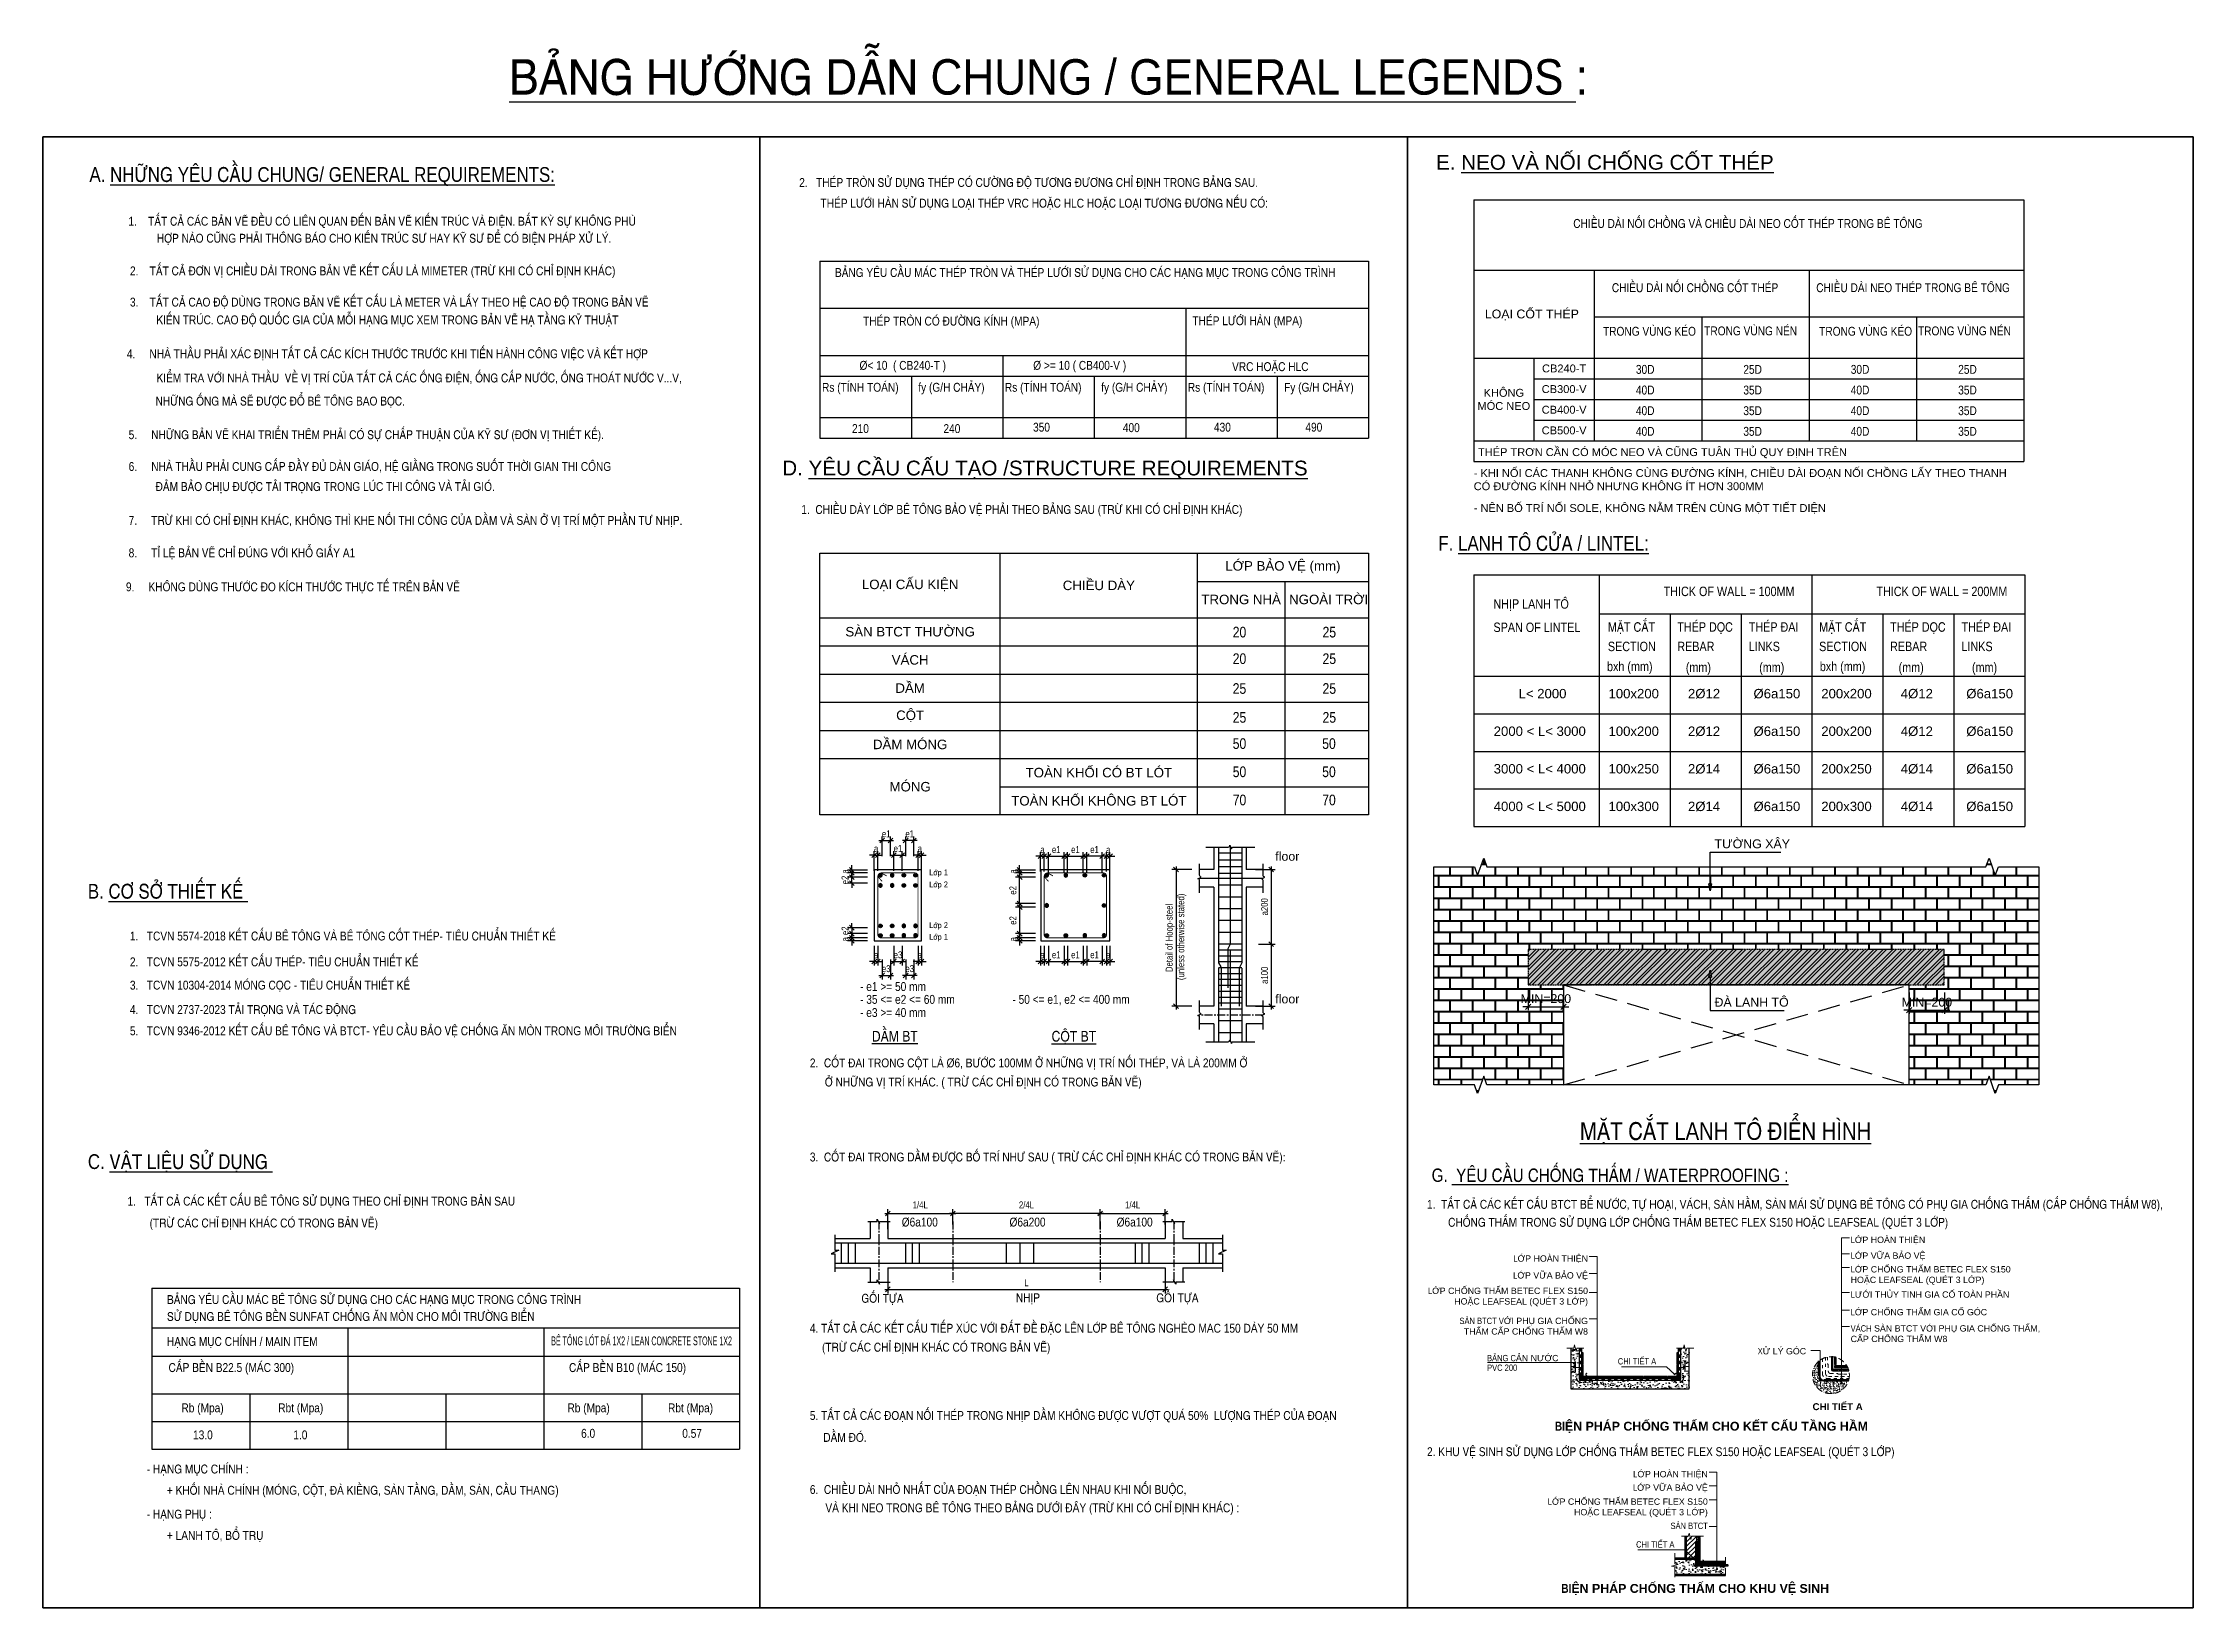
# Model space of a CAD drawing. Header units: millimetres. Extents: x -205508 to -110432, y 549193 to 571297.
# Drawn here: x -205508 to -188511, y 558925 to 571297 of the extents above; entities that cross this region are included whole.
import ezdxf
from ezdxf import colors
from ezdxf.entities.mleader import LeaderData, LeaderLine
from ezdxf.enums import TextEntityAlignment as Align
from ezdxf.math import Vec2, Vec3

# ---------------------------------------------------------------- set-up
doc = ezdxf.new("R2010")
doc.units = ezdxf.units.MM
doc.header["$LTSCALE"] = 25
doc.header["$MEASUREMENT"] = 0
doc.header["$PDSIZE"] = 50
for name, pattern in [('CENTERX2', [4, 2.5, -0.5, 0.5, -0.5]), ('Dash - Small', [4, 1, -1, 1, -1]), ('DASHED2', [0.375, 0.25, -0.125]), ('FCC_Hidden', [3, 2, -1])]:
    doc.linetypes.add(name, pattern=pattern)
for name, color, linetype in [('2', 2, 'Continuous'), ('kich thuoc', 251, 'Continuous'), ('MC', 3, 'Continuous'), ('NETCAT', 4, 'Continuous'), ('NETTHAY', 2, 'Continuous'), ('Normal text', 7, 'Continuous'), ('S-Dim', 8, 'Continuous'), ('S3', 2, 'Continuous'), ('S45', 4, 'Continuous'), ('TEXTMIN', 7, 'Continuous')]:
    doc.layers.add(name, color=color, linetype=linetype)
for name, color, linetype, lineweight in [('A-ANNO-NOTE', 131, 'Continuous', 9), ('A-DETL', 90, 'Continuous', 18), ('A-DETL-GENF', 92, 'Continuous', 18), ('DCE_MCZiCZac', 250, 'Continuous', 13), ('G-ANNO-TEXT', 231, 'Continuous', 9), ('KTV-KT-TEXT CHU', 2, 'Continuous', 9), ('S-Foundation', 2, 'Continuous', 30)]:
    doc.layers.add(name, color=color, linetype=linetype, lineweight=lineweight)
doc.styles.add('Arial Narrow', font='ARIALN.TTF', dxfattribs={"height": 20})
doc.styles.add('Arial Narrow_B', font='ARIALNB.TTF', dxfattribs={"height": 30})
doc.styles.add('Arial_2', font='arial.ttf', dxfattribs={"width": 0.85, "height": 20})
doc.styles.add('Arial_B', font='arialbd.ttf', dxfattribs={"height": 20})
doc.styles.add('EL-Text', font='arial.ttf')
doc.styles.add('Khung ten A2 vinafor$0$KTV-Arial', font='arialbd.ttf')
doc.styles.add('Simplex', font='arial.ttf', dxfattribs={"width": 0.8})
doc.styles.add('Simplex- GCC', font='arial.ttf', dxfattribs={"width": 0.8})
doc.styles.add('Text - GCC', font='arial.ttf')
doc.styles.add('VN-Text', font='')
doc.styles.get('VN-Text').set_extended_font_data('VNI-Helve-Condense')
doc.dimstyles.new('ISO-25', dxfattribs={"dimscale": 25, "dimtxt": 2.2, "dimasz": 1.5, "dimexe": 1.3, "dimexo": 1, "dimgap": 1, "dimtad": 1, "dimdec": 0, "dimtxsty": 'Simplex- GCC', "dimblk": 'OBLIQUE', "dimcen": 2.5, "dimdle": 1, "dimclrd": 8, "dimclre": 8, "dimclrt": 7, "dimadec": 0, "dimazin": 0, "dimtfac": 1, "dimtdec": 0, "dimtix": 1, "dimtmove": 0, "dimatfit": 3, "dimfxl": 5, "dimfxlon": 1, "dimarcsym": 0})
doc.dimstyles.new('ISO-GCC-100', dxfattribs={"dimscale": 100, "dimtxt": 2.5, "dimasz": 1.5, "dimexe": 1, "dimexo": 1, "dimgap": 1, "dimtad": 1, "dimdec": 0, "dimtxsty": 'Simplex- GCC', "dimblk": 'OBLIQUE', "dimcen": 2, "dimdle": 1, "dimclrd": 8, "dimclre": 8, "dimclrt": 7, "dimadec": 0, "dimazin": 0, "dimtfac": 1, "dimtdec": 0, "dimtix": 1, "dimtmove": 0, "dimatfit": 3, "dimfxl": 5, "dimfxlon": 1, "dimarcsym": 0})

msp = doc.modelspace()

# ---------------------------------------------------------------- texts
at = {"layer": 'A-ANNO-NOTE', "char_height": 70, "width": 2829.184, "attachment_point": 1, "style": 'Arial Narrow_B'}
for s, insert in [('BI{\\fArial|b1|i0|c0|p34;ỆN PHÁP CHỐNG THẤM CHO KẾT CẤU TẦNG HẦM}', (-193556.1, 560397.2)), ('BI{\\fArial|b1|i0|c0|p34;ỆN PHÁP CHỐNG THẤM CHO KHU VỆ SINH}', (-193505.5, 559114.6))]:
    msp.add_mtext(s, dxfattribs=dict(at, insert=insert))
at = {"layer": 'G-ANNO-TEXT', "color": 7}
for s, insert, char_height, width, attachment_point, style in [('L{\\fArial|b0|i0|c0|p34;ỚP HOÀN THIỆN}', (-191217.5, 561860.4), 50, 733.821, 1, 'Arial Narrow'), ('L{\\fArial|b0|i0|c0|p34;ỚP VỮA BẢO VỆ}', (-193294, 561579.4), 50, 771.2, 3, 'Arial Narrow'), ('L{\\fArial|b0|i0|c0|p34;ỚP HOÀN THIỆN}', (-193294, 561712.6), 50, 940.772, 3, 'Arial Narrow'), ('L{\\fArial|b0|i0|c0|p34;ỚP VỮA BẢO VỆ}', (-191217.5, 561735.6), 50, 856.118, 1, 'Arial Narrow'), ('L{\\fArial|b0|i0|c0|p34;ỚP CHỐNG THẤM BETEC FLEX S150 HOẶC LEAFSEAL (QUÉT 3 LỚP)}', (-191217.5, 561627.3), 50, 1262.859, 1, 'Arial Narrow'), ('L{\\fArial|b0|i0|c0|p34;ỚP CHỐNG THẤM BETEC FLEX S150 HOẶC LEAFSEAL (QUÉT 3 LỚP)}', (-193294, 561457.2), 50, 1345.431, 3, 'Arial Narrow'), ('L{\\fArial|b0|i0|c0|p34;ƯỚI THỦY TINH GIA CỐ TOÀN PHẦN}', (-191217.5, 561427.8), 50, 1417.245, 1, 'Arial Narrow'), ('L{\\fArial|b0|i0|c0|p34;ỚP CHỐNG THẤM GIA CỐ GÓC}', (-191217.5, 561288.7), 50, 1313.482, 1, 'Arial Narrow'), ('SÀN BTCT V{\\fArial|b0|i0|c0|p34;ỚI PHỤ GIA CHỐNG THẤM CẤP CHỐNG THẤM W8}', (-193294, 561219.5), 50, 1111.086, 3, 'Arial Narrow'), ('VÁCH{\\fArial|b0|i0|c0|p34; SÀN BTCT VỚI PHỤ GIA CHỐNG THẤM, CẤP CHỐNG THẤM W8}', (-191217.5, 561160.3), 50, 1511.355, 1, 'Arial Narrow'), ('BĂNG C{\\fArial|b0|i0|c0|p34;ẢN NƯỚC}', (-194092.3, 560925.6), 50, 692.683, 1, 'Arial Narrow'), ('CHI TIẾT A', (-192754.9, 560900.2), 50, 324.764, 3, 'Arial_2'), ('X{\\fArial|b0|i0|c0|p34;Ử LÝ GÓC}', (-191952.3, 560980), 50, 533.35, 1, 'Arial Narrow'), ('PVC 200', (-194091.7, 560849.3), 50, 564.352, 1, 'Arial Narrow'), ('CHI TIẾT A', (-191518.7, 560543.9), 55, 700.481, 1, 'Arial_B'), ('L{\\fArial|b0|i0|c0|p34;ỚP VỮA BẢO VỆ}', (-192346.8, 559901.5), 50, 771.2, 3, 'Arial Narrow'), ('L{\\fArial|b0|i0|c0|p34;ỚP HOÀN THIỆN}', (-192346.8, 560008.4), 50, 940.772, 3, 'Arial Narrow'), ('L{\\fArial|b0|i0|c0|p34;ỚP CHỐNG THẤM BETEC FLEX S150 HOẶC LEAFSEAL (QUÉT 3 LỚP)}', (-192346.8, 559790.7), 50, 1345.431, 3, 'Arial Narrow'), ('SÀN BTCT ', (-192346.8, 559599.4), 50, 1111.086, 3, 'Arial Narrow'), ('CHI TIẾT A', (-192610.4, 559452.3), 50, 324.764, 3, 'Arial_2')]:
    msp.add_mtext(s, dxfattribs=dict(at, insert=insert, char_height=char_height, width=width, attachment_point=attachment_point, style=style))
at = {"layer": 'KTV-KT-TEXT CHU', "color": 2, "style": 'Khung ten A2 vinafor$0$KTV-Arial'}
for s, insert, char_height, width, attachment_point in [('{\\fArial|b0|i0|c0|p34;CB240-T}', (-193482.6, 568723.8), 62.5, 476.627, 5), ('{\\fArial|b0|i0|c0|p34;KHÔNG MÓC NEO}', (-193959.2, 568478.9), 62.5, 476.627, 5), ('{\\fArial|b0|i0|c0|p34;CB300-V}', (-193482.6, 568560.5), 62.5, 476.627, 5), ('{\\fArial|b0|i0|c0|p34;CB400-V}', (-193482.6, 568397.3), 62.5, 476.627, 5), ('{\\fArial|b0|i0|c0|p34;CB500-V}', (-193482.6, 568234), 62.5, 476.627, 5), ('{\\fArial|b0|i0|c0|p34;- KHI NỐI CÁC THANH KHÔNG CÙNG ĐƯỜNG KÍNH, CHIỀU DÀI ĐOẠN NỐI CHỒNG LẤY THEO THANH\\PCÓ ĐƯỜNG KÍNH NHỎ NHƯNG KHÔNG ÍT HƠN 300MM}', (-194197.5, 567844.5), 62.5, 4350.399, 4), ('{\\fArial|b0|i0|c0|p34;- NÊN BỐ TRÍ NỐI SOLE, KHÔNG NẰM TRÊN CÙNG MỘT TIẾT DIỆN}', (-194197.5, 567613.8), 62.5, 4350.399, 4), ('\\pt375;{\\fArial|b0|i0|c0|p34;LỚP BẢO VỆ (mm)}', (-195706.1, 567152.2), 75, 1351.777, 5), ('{\\fArial|b0|i0|c0|p34;LOẠI CẤU KIỆN}', (-198652.9, 567008.7), 75, 1425.971, 5), ('{\\fArial|b0|i0|c0|p34;CHIỀU DÀY}', (-197160.9, 567008.7), 75, 1557.905, 5), ('\\pt375;{\\fArial|b0|i0|c0|p34;TRONG NHÀ}', (-196036.1, 566897.3), 75, 691.721, 5), ('\\pt375;{\\fArial|b0|i0|c0|p34;NGOÀI TRỜI}', (-195344.4, 566897.3), 75, 691.721, 5), ('{\\fArial|b0|i0|c0|p34;SÀN BTCT THƯỜNG}', (-198652.9, 566642.5), 75, 1425.971, 5), ('{\\fArial|b0|i0|c0|p34;VÁCH}', (-198652.9, 566419.7), 75, 1425.971, 5), ('{\\fArial|b0|i0|c0|p34;DẦM}', (-198652.9, 566196.9), 75, 1425.971, 5), ('{\\fArial|b0|i0|c0|p34;CỘT}', (-198652.9, 565974.1), 75, 1425.971, 5), ('{\\fArial|b0|i0|c0|p34;DẦM MÓNG}', (-198652.9, 565751.3), 75, 1425.971, 5), ('{\\fArial|b0|i0|c0|p34;TOÀN KHỐI CÓ BT LÓT}', (-197160.9, 565528.5), 75, 1557.905, 5), ('{\\fArial|b0|i0|c0|p34;MÓNG}', (-198652.9, 565417.1), 75, 1425.971, 5), ('{\\fArial|b0|i0|c0|p34;TOÀN KHỐI KHÔNG BT LÓT}', (-197160.9, 565305.7), 75, 1557.905, 5)]:
    msp.add_mtext(s, dxfattribs=dict(at, insert=insert, char_height=char_height, width=width, attachment_point=attachment_point))
at = {"layer": 'Normal text', "style": 'EL-Text'}
for p in [(-195766, 564832.2), (-195766, 563704.7)]:
    msp.add_text('floor', height=69.96, dxfattribs=at).set_placement(p)
at = {"layer": 'S3', "color": 4}
for s, height, style, p in [('E. %%UNEO VÀ NỐI CHỐNG CỐT THÉP', 116.606, 'Text - GCC', (-194495.5, 570295.4)), ('A. %%UNHÖÕNG YEÂU CAÀU CHUNG/ GENERAL REQUIREMENTS:', 116.606, 'VN-Text', (-205140.9, 570199.1)), ('THEÙP TROØN COÙ ÑÖÔØNG KÍNH (MPA)', 69.964, 'VN-Text', (-199024.4, 569063.2)), ('THEÙP LÖÔÙI HAØN (MPA)', 69.964, 'VN-Text', (-196421.3, 569066.2)), ('Þ< 10  ( CB240-T )', 69.964, 'VN-Text', (-199053, 568713.6)), ('Þ >= 10 ( CB400-V )', 69.964, 'VN-Text', (-197679.9, 568713.6)), ('VRC HOAËC HLC', 69.964, 'VN-Text', (-196107.7, 568703.4)), ('210', 69.96, 'VN-Text', (-199112.5, 568213.6)), ('240', 69.96, 'VN-Text', (-198389.5, 568213.6)), ('350', 69.96, 'VN-Text', (-197681.1, 568224.8)), ('400', 69.96, 'VN-Text', (-196971.3, 568221)), ('430', 69.96, 'VN-Text', (-196251.1, 568224.8)), ('490', 69.96, 'VN-Text', (-195528.1, 568224.8)), ('D. %%UYÊU CẦU CẤU TẠO /STRUCTURE REQUIREMENTS', 116.606, 'Text - GCC', (-199663.8, 567878.5)), ('F. %%ULANH TOÂ CÖÛA / LINTEL:', 116.606, 'VN-Text', (-194477.2, 567283.7)), ('B. %%UCÔ SÔÛ THIEÁT KEÁ ', 116.606, 'VN-Text', (-205153.6, 564532.9)), ('%%UDAÀM BT', 83.96, 'VN-Text', (-198955.1, 563403)), ('%%UCOÄT BT', 83.96, 'VN-Text', (-197534.4, 563402.8)), ('C. %%UVAÄT LIEÄU SÖÛ DUÏNG ', 116.606, 'VN-Text', (-205153.6, 562395.3)), ('G. %%U YEÂU CAÀU CHOÁNG THAÁM / WATERPROOFING :', 104.946, 'VN-Text', (-194530.2, 562293.8)), ('13.0', 69.96, 'VN-Text', (-204321.9, 560258.5)), ('1.0', 69.96, 'VN-Text', (-203529.1, 560258.5)), ('6.0', 69.96, 'VN-Text', (-201254.2, 560270.6)), ('0.57', 69.96, 'VN-Text', (-200454.4, 560270.6))]:
    msp.add_text(s, height=height, dxfattribs=dict(at, style=style)).set_placement(p)
at = {"layer": 'S3', "color": 7}
for s, height, style, p in [('2.   THEÙP TROØN SÖÛ DUÏNG THEÙP COÙ CÖÔØNG ÑOÄ TÖÔNG ÑÖÔNG CHÆ ÑÒNH TRONG BAÛNG SAU.', 69.964, 'VN-Text', (-199529.7, 570159.4)), ('THEÙP LÖÔÙI HAØN SÖÛ DUÏNG LOAÏI THEÙP VRC HOAËC HLC HOAËC LOAÏI TÖÔNG ÑÖÔNG NEÁU COÙ:', 69.964, 'VN-Text', (-199361.5, 569995.6)), ('1.    TAÁT CAÛ CAÙC BAÛN VEÕ ÑEÀU COÙ LIEÂN QUAN ÑEÁN BAÛN VEÕ KIEÁN TRUÙC VAØ ÑIEÄN. BAÁT KYØ SÖÏ KHOÂNG PHUØ ', 69.9638, 'VN-Text', (-204833, 569852.9)), ('CHIEÀU DAØI NOÁI CHOÀNG VAØ CHIEÀU DAØI NEO COÁT THEÙP TRONG BEÂ TOÂNG', 69.964, 'VN-Text', (-193410.1, 569835.2)), ('HÔÏP NAØO CUÕNG PHAÛI THOÂNG BAÙO CHO KIEÁN TRUÙC SÖ HAY KYÕ SÖ ÑEÅ COÙ BIEÄN PHAÙP XÖÛ LYÙ.', 69.964, 'VN-Text', (-204607.9, 569718.4)), ('2.    TAÁT CAÛ ÑÔN VÒ CHIEÀU DAØI TRONG BAÛN VEÕ KEÁT CAÁU LAØ MIMETER (TRÖØ KHI COÙ CHÆ ÑÒNH KHAÙC) ', 69.9638, 'VN-Text', (-204820.6, 569460.3)), ('BAÛNG YEÂU CAÀU MAÙC THEÙP TROØN VAØ THEÙP LÖÔÙI SÖÛ DUÏNG CHO CAÙC HAÏNG MUÏC TRONG COÂNG TRÌNH', 69.964, 'VN-Text', (-199247.2, 569447.7)), ('CHIEÀU DAØI NOÁI CHOÀNG COÁT THEÙP', 69.964, 'VN-Text', (-193105, 569327.6)), ('CHIEÀU DAØI NEO THEÙP TRONG BEÂ TOÂNG', 69.964, 'VN-Text', (-191489.4, 569327.6)), ('3.    TAÁT CAÛ CAO ÑOÄ DUØNG TRONG BAÛN VEÕ KEÁT CAÁU LAØ METER VAØ LAÁY THEO HEÄ CAO ÑOÄ TRONG BAÛN VEÕ ', 69.9638, 'VN-Text', (-204820.6, 569213.7)), ('KIEÁN TRUÙC. CAO ÑOÄ QUOÁC GIA CUÛA MOÃI HAÏNG MUÏC XEM TRONG BAÛN VEÕ HAÏ TAÀNG KYÕ THUAÄT', 69.964, 'VN-Text', (-204611.8, 569073)), ('LOẠI CỐT THÉP', 69.964, 'Text - GCC', (-194109.6, 569119.7)), ('TRONG VUØNG KEÙO', 69.964, 'VN-Text', (-193175.4, 568982.9)), ('TRONG VUØNG NEÙN', 69.964, 'VN-Text', (-192375.3, 568985.8)), ('TRONG VUØNG KEÙO', 69.964, 'VN-Text', (-191466.5, 568982.9)), ('TRONG VUØNG NEÙN', 69.964, 'VN-Text', (-190685.2, 568985.8)), ('4.     NHAØ THAÀU PHAÛI XAÙC ÑÒNH TAÁT CAÛ CAÙC KÍCH THÖÔÙC TRÖÔÙC KHI TIEÁN HAØNH COÂNG VIEÄC VAØ KEÁT HÔÏP ', 69.9638, 'VN-Text', (-204845, 568805)), ('30D', 69.96, 'VN-Text', (-192915.2, 568681.8)), ('25D', 69.96, 'VN-Text', (-192065.9, 568681.8)), ('30D', 69.96, 'VN-Text', (-191216.6, 568681.8)), ('25D', 69.96, 'VN-Text', (-190367.3, 568681.8)), ('KIEÅM TRA VÔÙI NHAØ THAÀU  VEÀ VÒ TRÍ CUÛA TAÁT CAÛ CAÙC OÁNG ÑIEÄN, OÁNG CAÁP NÖÔÙC, OÁNG THOAÙT NÖÔÙC V...V, ', 69.9638, 'VN-Text', (-204610.9, 568614)), ('Rs (TÍNH TOAÙN)', 69.964, 'VN-Text', (-199349.5, 568540.1)), ('fy (G/H CHAÛY)', 69.964, 'VN-Text', (-198588.5, 568540.1)), ('Rs (TÍNH TOAÙN)', 69.964, 'VN-Text', (-197903.6, 568540.1)), ('fy (G/H CHAÛY)', 69.964, 'VN-Text', (-197142.5, 568540.1)), ('Rs (TÍNH TOAÙN)', 69.964, 'VN-Text', (-196457.7, 568540.1)), ('Fy (G/H CHAÛY)', 69.964, 'VN-Text', (-195696.6, 568540.1)), ('40D', 69.96, 'VN-Text', (-192915.2, 568518.5)), ('35D', 69.96, 'VN-Text', (-192065.9, 568518.5)), ('40D', 69.96, 'VN-Text', (-191216.6, 568518.5)), ('35D', 69.96, 'VN-Text', (-190367.3, 568518.5)), ('NHÖÕNG OÁNG MAØ SEÕ ÑÖÔÏC ÑOÅ BEÂ TOÂNG BAO BOÏC.', 69.964, 'VN-Text', (-204618.2, 568431.2)), ('40D', 69.96, 'VN-Text', (-192915.2, 568355.3)), ('35D', 69.96, 'VN-Text', (-192065.9, 568355.3)), ('40D', 69.96, 'VN-Text', (-191216.6, 568355.3)), ('35D', 69.96, 'VN-Text', (-190367.3, 568355.3)), ('5.     NHÖÕNG BAÛN VEÕ KHAI TRIEÅN THEÂM PHAÛI COÙ SÖÏ CHAÁP THUAÄN CUÛA KYÕ SÖ (ÑÔN VÒ THIEÁT KEÁ).', 69.964, 'VN-Text', (-204830.9, 568165.5)), ('40D', 69.96, 'VN-Text', (-192915.2, 568192)), ('35D', 69.96, 'VN-Text', (-192065.9, 568192)), ('40D', 69.96, 'VN-Text', (-191216.6, 568192)), ('35D', 69.96, 'VN-Text', (-190367.3, 568192)), ('THÉP TRƠN CẦN CÓ MÓC NEO VÀ CŨNG TUÂN THỦ QUY ĐỊNH TRÊN', 62.5, 'Text - GCC', (-194163.7, 568031.4)), ('6.     NHAØ THAÀU PHAÛI CUNG CAÁP ÑAÀY ÑUÛ DAØN GIAÙO, HEÄ GIAÈNG TRONG SUOÁT THÔØI GIAN THI COÂNG', 69.964, 'VN-Text', (-204830.9, 567914)), ('ÑAÛM BAÛO CHÒU ÑÖÔÏC TAÛI TROÏNG TRONG LUÙC THI COÂNG VAØ TAÛI GIOÙ.', 69.964, 'VN-Text', (-204618.2, 567755.5)), ('7.     TRÖØ KHI COÙ CHÆ ÑÒNH KHAÙC, KHOÂNG THÌ KHE NOÁI THI COÂNG CUÛA DAÀM VAØ SAØN ÔÛ VÒ TRÍ MOÄT PHAÀN TÖ NHÒP.', 69.9638, 'VN-Text', (-204830.9, 567487.7)), ('1.  CHIEÀU DAØY LÔÙP BEÂ TOÂNG BAÛO VEÄ PHAÛI THEO BAÛNG SAU (TRÖØ KHI COÙ CHÆ ÑÒNH KHAÙC)', 69.964, 'VN-Text', (-199513.1, 567574)), ('8.     TÆ LEÄ BAÛN VEÕ CHÆ ÑUÙNG VÔÙI KHOÅ GIAÁY A1', 69.964, 'VN-Text', (-204830.9, 567231.5)), ('9.     KHOÂNG DUØNG THÖÔÙC ÑO KÍCH THÖÔÙC THÖÏC TEÁ TREÂN BAÛN VEÕ', 69.964, 'VN-Text', (-204852.2, 566962.6)), ('20', 83.96, 'VN-Text', (-196102.6, 566597.6)), ('25', 83.96, 'VN-Text', (-195392.5, 566597.6)), ('20', 83.96, 'VN-Text', (-196102.6, 566387.7)), ('25', 83.96, 'VN-Text', (-195392.5, 566387.7)), ('25', 83.96, 'VN-Text', (-196102.6, 566151.9)), ('25', 83.96, 'VN-Text', (-195392.5, 566151.9)), ('25', 83.96, 'VN-Text', (-196102.6, 565923.6)), ('25', 83.96, 'VN-Text', (-195392.5, 565923.6)), ('50', 83.96, 'VN-Text', (-196102.6, 565716.4)), ('50', 83.96, 'VN-Text', (-195395.1, 565716.4)), ('50', 83.96, 'VN-Text', (-196102.6, 565493.6)), ('50', 83.96, 'VN-Text', (-195395.1, 565493.6)), ('70', 83.96, 'VN-Text', (-196102.6, 565270.8)), ('70', 83.96, 'VN-Text', (-195395.1, 565270.8)), ('Lôùp 1', 46.64, 'VN-Text', (-198501.9, 564716.7)), ('Lôùp 2', 46.64, 'VN-Text', (-198501.9, 564621.5)), ('1.   TCVN 5574-2018 KEÁT CAÁU BEÂ TOÂNG VAØ BEÂ TOÂNG COÁT THEÙP- TIEÂU CHUAÅN THIEÁT KEÁ', 69.964, 'VN-Text', (-204821, 564202.2)), ('Lôùp 2', 46.64, 'VN-Text', (-198501.9, 564299.6)), ('Lôùp 1', 46.64, 'VN-Text', (-198501.9, 564207.6)), ('2.   TCVN 5575-2012 KEÁT CAÁU THEÙP- TIEÂU CHUAÅN THIEÁT KEÁ', 69.964, 'VN-Text', (-204821, 563998)), ('3.   TCVN 10304-2014 MOÙNG COÏC - TIEÂU CHUAÅN THIEÁT KEÁ', 69.964, 'VN-Text', (-204821, 563813.9)), ('- e1 >= 50 mm', 69.964, 'VN-Text', (-199048.6, 563802.7)), ('4.   TCVN 2737-2023 TAÛI TROÏNG VAØ TAÙC ÑOÄNG', 69.964, 'VN-Text', (-204821, 563620.8)), ('- 35 <= e2 <= 60 mm', 69.964, 'VN-Text', (-199048.6, 563701.3)), ('- e3 >= 40 mm', 69.964, 'VN-Text', (-199048.6, 563597.2)), ('- 50 <= e1, e2 <= 400 mm', 69.964, 'VN-Text', (-197844.2, 563701.3)), ('5.   TCVN 9346-2012 KEÁT CAÁU BEÂ TOÂNG VAØ BTCT- YEÂU CAÀU BAÛO VEÄ CHOÁNG AÊN MOØN TRONG MOÂI TRÖÔØNG BIEÅN', 69.9638, 'VN-Text', (-204821, 563452.6)), ('2.  COÁT ÑAI TRONG COÄT LAØ Þ6, BÖÔÙC 100MM ÔÛ NHÖÕNG VÒ TRÍ NOÁI THEÙP, VAØ LAØ 200MM ÔÛ ', 69.964, 'VN-Text', (-199445.7, 563198.9)), (' ÔÛ NHÖÕNG VÒ TRÍ KHAÙC. ( TRÖØ CAÙC CHÆ ÑÒNH COÙ TRONG BAÛN VEÕ)', 69.964, 'VN-Text', (-199349.7, 563047.9)), ('3.  COÁT ÑAI TRONG DAÀM ÑÖÔÏC BOÁ TRÍ NHÖ SAU ( TRÖØ CAÙC CHÆ ÑÒNH KHAÙC COÙ TRONG BAÛN VEÕ):', 69.964, 'VN-Text', (-199445.7, 562455)), ('1.   TAÁT CAÛ CAÙC KEÁT CAÁU BEÂ TOÂNG SÖÛ DUÏNG THEO CHÆ ÑÒNH TRONG BAÛN SAU ', 69.964, 'VN-Text', (-204840.2, 562106.1)), ('1.  TAÁT CAÛ CAÙC KEÁT CAÁU BTCT BEÅ NÖÔÙC, TÖÏ HOAÏI, VAÙCH, SAØN HAÀM, SAØN MAÙI SÖÛ DUÏNG BEÂ TOÂNG COÙ PHUÏ GIA CHOÁNG THAÁM (CAÁP CHOÁNG THAÁM W8), ', 69.9638, 'VN-Text', (-194566.7, 562081.1)), ('(TRÖØ CAÙC CHÆ ÑÒNH KHAÙC COÙ TRONG BAÛN VEÕ)', 69.964, 'VN-Text', (-204665.7, 561933.4)), ('Þ6a100', 69.96, 'VN-Text', (-198719.2, 561940.8)), ('Þ6a200', 69.96, 'VN-Text', (-197867.5, 561940.8)), ('Þ6a100', 69.96, 'VN-Text', (-197020.6, 561940.8)), (' CHOÁNG THAÁM TRONG SÖÛ DUÏNG LÔÙP CHOÁNG THAÁM BETEC FLEX S150 HOAËC LEAFSEAL (QUEÙT 3 LÔÙP)', 69.964, 'VN-Text', (-194422, 561939)), ('BAÛNG YEÂU CAÀU MAÙC BEÂ TOÂNG SÖÛ DUÏNG CHO CAÙC HAÏNG MUÏC TRONG COÂNG TRÌNH', 69.964, 'VN-Text', (-204528, 561328.1)), ('GOÁI TÖÏA', 69.96, 'VN-Text', (-199038.4, 561338.3)), ('NHÒP', 69.96, 'VN-Text', (-197817, 561341.9)), ('GOÁI TÖÏA', 69.96, 'VN-Text', (-196707, 561341.9)), ('SÖÛ DUÏNG BEÂ TOÂNG BEÀN SUNFAT CHOÁNG AÊN MOØN CHO MOÂI TRÖÔØNG BIEÅN', 69.964, 'VN-Text', (-204528, 561194.3)), ('HAÏNG MUÏC CHÍNH / MAIN ITEM', 69.964, 'VN-Text', (-204528.6, 560996.8)), ('4. TAÁT CAÛ CAÙC KEÁT CAÁU TIEÁP XUÙC VÔÙI ÑAÁT ÑEÀ ÑAËC LEÂN LÔÙP BEÂ TOÂNG NGHEØO MAC 150 DAØY 50 MM ', 69.9638, 'VN-Text', (-199445.7, 561101.5)), ('(TRÖØ CAÙC CHÆ ÑÒNH KHAÙC COÙ TRONG BAÛN VEÕ)', 69.964, 'VN-Text', (-199350.1, 560951.5)), ('CAÁP BEÀN B22.5 (MAÙC 300)', 69.964, 'VN-Text', (-204515.3, 560790.8)), ('CAÁP BEÀN B10 (MAÙC 150)', 69.964, 'VN-Text', (-201349.6, 560790.8)), ('Rb (Mpa)', 69.96, 'VN-Text', (-204413.6, 560472)), ('Rbt (Mpa)', 69.96, 'VN-Text', (-203648.2, 560472)), ('Rb (Mpa)', 69.96, 'VN-Text', (-201361.8, 560472)), ('Rbt (Mpa)', 69.96, 'VN-Text', (-200566.9, 560472)), ('5. TAÁT CAÛ CAÙC ÑOAÏN NOÁI THEÙP TRONG NHÒP DAÀM KHOÂNG ÑÖÔÏC VÖÔÏT QUAÙ 50%%%  LÖÔÏNG THEÙP CUÛA ÑOAÏN', 69.9638, 'VN-Text', (-199445.7, 560411.7)), (' DAÀM ÑOÙ.', 69.96, 'VN-Text', (-199361.3, 560238.4)), ('2. KHU VEÄ SINH SÖÛ DUÏNG LÔÙP CHOÁNG THAÁM BETEC FLEX S150 HOAËC LEAFSEAL (QUEÙT 3 LÔÙP)', 69.964, 'VN-Text', (-194566.7, 560125.5)), ('+ KHOÁI NHAØ CHÍNH (MOÙNG, COÄT, ÑAØ KIEÀNG, SAØN TAÀNG, DAÀM, SAØN, CAÀU THANG)', 69.964, 'VN-Text', (-204528.6, 559820.4)), ('6.  CHIEÀU DAØI NHOÛ NHAÁT CUÛA ÑOAÏN THEÙP CHOÀNG LEÂN NHAU KHI NOÁI BUOÄC,', 69.964, 'VN-Text', (-199445.7, 559826.6)), ('VAØ KHI NEO TRONG BEÂ TOÂNG THEO BAÛNG DÖÔÙI ÑAÂY (TRÖØ KHI COÙ CHÆ ÑÒNH KHAÙC) :', 69.964, 'VN-Text', (-199322.8, 559681.7)), ('+ LANH TOÂ, BOÅ TRUÏ', 69.964, 'VN-Text', (-204528.6, 559463.6))]:
    msp.add_text(s, height=height, dxfattribs=dict(at, style=style)).set_placement(p)
at = {"layer": 'S3', "color": 7, "style": 'VN-Text', "width": 0.679351}
msp.add_text('BEÂ TOÂNG LOÙT ÑAÙ 1X2 / LEAN CONCRETE STONE 1X2', height=69.964, dxfattribs=at).set_placement((-201490.4, 561001.5), (-200061.5, 561001.5), align=Align.FIT)
at = {"layer": 'S3', "color": 3, "style": 'VN-Text'}
for s, p in [('- HAÏNG MUÏC CHÍNH :', (-204687.9, 559988.4)), ('- HAÏNG PHUÏ :', (-204687.9, 559631.6))]:
    msp.add_text(s, height=69.964, dxfattribs=at).set_placement(p)
at = {"layer": 'S45', "style": 'VN-Text', "width": 1.07168}
msp.add_text('%%UBAÛNG HÖÔÙNG DAÃN CHUNG / GENERAL LEGENDS %%U:', height=279.855, dxfattribs=at).set_placement((-201823.2, 570888.9), (-193293.6, 570888.9), align=Align.FIT)

# ---------------------------------------------------------------- blocks, each defined once
blk = doc.blocks.new('_Oblique')
at = {"color": 4, "linetype": 'ByBlock', "lineweight": -2}
blk.add_line((-0.5, -0.5), (0.5, 0.5), dxfattribs=at)
blk = doc.blocks.new('*D593')
at = {"layer": 'DCE_MCZiCZac', "color": 8, "lineweight": -2, "ltscale": 20, "transparency": 16777216}
for p, q in [((-198854, 562044), (-198291, 562044)), ((-198829, 561919), (-198829, 562077)), ((-198316, 561956), (-198316, 562077))]:
    blk.add_line(p, q, dxfattribs=at)
at = {"layer": 'Defpoints', "color": 0, "ltscale": 20, "transparency": 16777216}
for p in [(-198316, 562044), (-198316, 561931), (-198829, 561846)]:
    blk.add_point(p, dxfattribs=at)
at = {"layer": 'DCE_MCZiCZac', "color": 8, "lineweight": -2, "ltscale": 20, "transparency": 16777216, "xscale": 37.5, "yscale": 37.5, "zscale": 37.5, "rotation": 180}
blk.add_blockref('_Oblique', (-198829, 562044), dxfattribs=at)
at = {"layer": 'DCE_MCZiCZac', "color": 8, "lineweight": -2, "ltscale": 20, "transparency": 16777216, "xscale": 37.5, "yscale": 37.5, "zscale": 37.5}
blk.add_blockref('_Oblique', (-198316, 562044), dxfattribs=at)
at = {"layer": 'DCE_MCZiCZac', "color": 7, "ltscale": 20, "transparency": 16777216, "insert": (-198573, 562111), "char_height": 55, "attachment_point": 5, "style": 'Simplex- GCC'}
blk.add_mtext('1/4L', dxfattribs=at)
blk = doc.blocks.new('*D594')
at = {"layer": 'DCE_MCZiCZac', "color": 8, "lineweight": -2, "ltscale": 20, "transparency": 16777216}
for p, q in [((-198854, 561444), (-196612, 561444)), ((-198829, 561520), (-198829, 561411)), ((-196637, 561542), (-196637, 561411))]:
    blk.add_line(p, q, dxfattribs=at)
at = {"layer": 'Defpoints', "color": 0, "ltscale": 20, "transparency": 16777216}
for p in [(-198829, 561545), (-196637, 561567), (-196637, 561444)]:
    blk.add_point(p, dxfattribs=at)
at = {"layer": 'DCE_MCZiCZac', "color": 8, "lineweight": -2, "ltscale": 20, "transparency": 16777216, "xscale": 37.5, "yscale": 37.5, "zscale": 37.5, "rotation": 180}
blk.add_blockref('_Oblique', (-198829, 561444), dxfattribs=at)
at = {"layer": 'DCE_MCZiCZac', "color": 8, "lineweight": -2, "ltscale": 20, "transparency": 16777216, "xscale": 37.5, "yscale": 37.5, "zscale": 37.5}
blk.add_blockref('_Oblique', (-196637, 561444), dxfattribs=at)
at = {"layer": 'DCE_MCZiCZac', "color": 7, "ltscale": 20, "transparency": 16777216, "insert": (-197733, 561496), "char_height": 55, "attachment_point": 5, "style": 'Simplex- GCC'}
blk.add_mtext('L', dxfattribs=at)
blk = doc.blocks.new('ghi chu lanh to')
at = {"layer": '2', "color": 0}
for p, q in [((0, 0), (26348, 0)), ((0, 0), (0, -12036)), ((6001, 0), (6001, -12036)), ((16174, 0), (16174, -12036)), ((26348, 0), (26348, -12036)), ((6001, -1858), (26348, -1858)), ((9392, -1858), (9392, -12036)), ((12783, -1858), (12783, -12036)), ((19566, -1858), (19566, -12036)), ((22957, -1858), (22957, -12036)), ((0, -4848), (26348, -4848)), ((0, -6645), (26348, -6645)), ((0, -8442), (26348, -8442)), ((0, -10239), (26348, -10239)), ((0, -12036), (26348, -12036))]:
    blk.add_line(p, q, dxfattribs=at)
at = {"layer": 'S3', "color": 5, "style": 'VN-Text'}
for s, p in [('THICK OF WALL = 100MM', (9082, -1016)), ('THICK OF WALL = 200MM', (19255, -1016))]:
    blk.add_text(s, height=450, dxfattribs=at).set_placement(p)
at = {"layer": 'S3', "color": 7}
for s, style, p in [('NHÒP LANH TOÂ', 'VN-Text', (944, -1617)), ('L< 2000', 'Simplex', (2145, -5905)), ('100x200', 'Simplex', (6445, -5905)), ('%%C6a150', 'Simplex', (13378, -5905)), ('200x200', 'Simplex', (16618, -5905)), ('%%C6a150', 'Simplex', (23551, -5905)), ('2000 < L< 3000', 'Simplex', (956, -7702)), ('100x200', 'Simplex', (6445, -7702)), ('%%C6a150', 'Simplex', (13378, -7702)), ('200x200', 'Simplex', (16618, -7702)), ('%%C6a150', 'Simplex', (23551, -7702)), ('3000 < L< 4000', 'Simplex', (956, -9499)), ('100x250', 'Simplex', (6445, -9499)), ('%%C6a150', 'Simplex', (13378, -9499)), ('200x250', 'Simplex', (16618, -9499)), ('%%C6a150', 'Simplex', (23551, -9499)), ('4000 < L< 5000', 'Simplex', (956, -11296)), ('100x300', 'Simplex', (6445, -11296)), ('%%C6a150', 'Simplex', (13378, -11296)), ('200x300', 'Simplex', (16618, -11296)), ('%%C6a150', 'Simplex', (23551, -11296))]:
    blk.add_text(s, height=450, dxfattribs=dict(at, style=style)).set_placement(p)
at = {"layer": 'S3', "color": 3, "style": 'VN-Text'}
for s, p in [('SPAN OF LINTEL', (944, -2734)), ('SECTION', (6415, -3649)), ('REBAR', (9734, -3649)), ('LINKS', (13150, -3649)), ('SECTION', (16516, -3649)), ('REBAR', (19907, -3649)), ('LINKS', (23323, -3649)), ('bxh (mm)', (6374, -4605)), ('(mm)', (10142, -4648)), ('(mm)', (13650, -4648)), ('bxh (mm)', (16548, -4605)), ('(mm)', (20315, -4648)), ('(mm)', (23824, -4648))]:
    blk.add_text(s, height=450, dxfattribs=at).set_placement(p)
at = {"layer": 'S3', "color": 0, "style": 'VN-Text'}
for s, p in [('MAËT CAÉT', (6415, -2719)), ('THEÙP DOÏC', (9734, -2719)), ('THEÙP ÑAI', (13150, -2719)), ('MAËT CAÉT', (16516, -2719)), ('THEÙP DOÏC', (19907, -2719)), ('THEÙP ÑAI', (23323, -2719))]:
    blk.add_text(s, height=450, dxfattribs=at).set_placement(p)
at = {"layer": 'S3', "color": 16, "style": 'Simplex'}
for s, p in [('2%%C12', (10245, -5905)), ('4%%C12', (20419, -5905)), ('2%%C12', (10245, -7702)), ('4%%C12', (20419, -7702)), ('2%%C14', (10245, -9499)), ('4%%C14', (20419, -9499)), ('2%%C14', (10245, -11296)), ('4%%C14', (20419, -11296))]:
    blk.add_text(s, height=450, dxfattribs=at).set_placement(p)
blk = doc.blocks.new('*D621')
at = {"layer": 'DCE_MCZiCZac', "color": 8, "lineweight": -2, "ltscale": 20, "transparency": 16777216}
for p, q in [((-198936, 564160), (-198936, 564003)), ((-198908, 564160), (-198908, 564003)), ((-198936, 564035), (-198973, 564035)), ((-198936, 564035), (-198908, 564035)), ((-198908, 564035), (-198870, 564035))]:
    blk.add_line(p, q, dxfattribs=at)
at = {"layer": 'Defpoints', "color": 0, "ltscale": 20, "transparency": 16777216}
for p in [(-198936, 564237), (-198908, 564237), (-198908, 564035)]:
    blk.add_point(p, dxfattribs=at)
at = {"layer": 'DCE_MCZiCZac', "color": 8, "lineweight": -2, "ltscale": 20, "transparency": 16777216, "xscale": 37.5, "yscale": 37.5, "zscale": 37.5}
blk.add_blockref('_Oblique', (-198936, 564035), dxfattribs=at)
at = {"layer": 'DCE_MCZiCZac', "color": 8, "lineweight": -2, "ltscale": 20, "transparency": 16777216, "xscale": 37.5, "yscale": 37.5, "zscale": 37.5, "rotation": 180}
blk.add_blockref('_Oblique', (-198908, 564035), dxfattribs=at)
at = {"layer": 'DCE_MCZiCZac', "color": 7, "ltscale": 20, "transparency": 16777216, "insert": (-198922, 564088), "char_height": 55, "attachment_point": 5, "style": 'Simplex- GCC'}
blk.add_mtext('a', dxfattribs=at)
blk = doc.blocks.new('*D622')
at = {"layer": 'DCE_MCZiCZac', "color": 8, "lineweight": -2, "ltscale": 20, "transparency": 16777216}
for p, q in [((-198989, 564759), (-199147, 564759)), ((-198989, 564736), (-199147, 564736)), ((-199114, 564759), (-199114, 564797)), ((-199114, 564759), (-199114, 564736)), ((-199114, 564736), (-199114, 564698))]:
    blk.add_line(p, q, dxfattribs=at)
at = {"layer": 'Defpoints', "color": 0, "ltscale": 20, "transparency": 16777216}
for p in [(-199114, 564736), (-198936, 564759), (-198908, 564736)]:
    blk.add_point(p, dxfattribs=at)
at = {"layer": 'DCE_MCZiCZac', "color": 8, "lineweight": -2, "ltscale": 20, "transparency": 16777216, "xscale": 37.5, "yscale": 37.5, "zscale": 37.5}
for p, rotation in [((-199114, 564759), 270), ((-199114, 564736), 90)]:
    blk.add_blockref('_Oblique', p, dxfattribs=dict(at, rotation=rotation))
at = {"layer": 'DCE_MCZiCZac', "color": 7, "ltscale": 20, "transparency": 16777216, "insert": (-199167, 564748), "char_height": 55, "attachment_point": 5, "rotation": 90, "style": 'Simplex- GCC'}
blk.add_mtext('a', dxfattribs=at)
blk = doc.blocks.new('*D623')
at = {"layer": 'DCE_MCZiCZac', "color": 8, "lineweight": -2, "ltscale": 20, "transparency": 16777216}
for p, q in [((-198989, 564703), (-199147, 564703)), ((-198989, 564656), (-199147, 564656)), ((-199114, 564703), (-199114, 564741)), ((-199114, 564656), (-199114, 564703)), ((-199114, 564656), (-199114, 564619))]:
    blk.add_line(p, q, dxfattribs=at)
at = {"layer": 'Defpoints', "color": 0, "ltscale": 20, "transparency": 16777216}
for p in [(-199114, 564703), (-198889, 564703), (-198887, 564656)]:
    blk.add_point(p, dxfattribs=at)
at = {"layer": 'DCE_MCZiCZac', "color": 8, "lineweight": -2, "ltscale": 20, "transparency": 16777216, "xscale": 37.5, "yscale": 37.5, "zscale": 37.5}
for p, rotation in [((-199114, 564703), 270), ((-199114, 564656), 90)]:
    blk.add_blockref('_Oblique', p, dxfattribs=dict(at, rotation=rotation))
at = {"layer": 'DCE_MCZiCZac', "color": 7, "ltscale": 20, "transparency": 16777216, "insert": (-199167, 564680), "char_height": 55, "attachment_point": 5, "rotation": 90, "style": 'Simplex- GCC'}
blk.add_mtext('e2', dxfattribs=at)
blk = doc.blocks.new('*D624')
at = {"layer": 'DCE_MCZiCZac', "color": 8, "lineweight": -2, "ltscale": 20, "transparency": 16777216}
for p, q in [((-198989, 564303), (-199147, 564303)), ((-199114, 564303), (-199114, 564340)), ((-199114, 564303), (-199114, 564256)), ((-198989, 564256), (-199147, 564256)), ((-199114, 564256), (-199114, 564218))]:
    blk.add_line(p, q, dxfattribs=at)
at = {"layer": 'Defpoints', "color": 0, "ltscale": 20, "transparency": 16777216}
for p in [(-198887, 564303), (-199114, 564256), (-198889, 564256)]:
    blk.add_point(p, dxfattribs=at)
at = {"layer": 'DCE_MCZiCZac', "color": 8, "lineweight": -2, "ltscale": 20, "transparency": 16777216, "xscale": 37.5, "yscale": 37.5, "zscale": 37.5}
for p, rotation in [((-199114, 564303), 270), ((-199114, 564256), 90)]:
    blk.add_blockref('_Oblique', p, dxfattribs=dict(at, rotation=rotation))
at = {"layer": 'DCE_MCZiCZac', "color": 7, "ltscale": 20, "transparency": 16777216, "insert": (-199167, 564279), "char_height": 55, "attachment_point": 5, "rotation": 90, "style": 'Simplex- GCC'}
blk.add_mtext('e2', dxfattribs=at)
blk = doc.blocks.new('*D625')
at = {"layer": 'DCE_MCZiCZac', "color": 8, "lineweight": -2, "ltscale": 20, "transparency": 16777216}
for p, q in [((-198989, 564223), (-199147, 564223)), ((-198989, 564200), (-199147, 564200)), ((-199114, 564223), (-199114, 564260)), ((-199114, 564200), (-199114, 564223)), ((-199114, 564200), (-199114, 564162))]:
    blk.add_line(p, q, dxfattribs=at)
at = {"layer": 'Defpoints', "color": 0, "ltscale": 20, "transparency": 16777216}
for p in [(-199114, 564223), (-198936, 564200), (-198908, 564223)]:
    blk.add_point(p, dxfattribs=at)
at = {"layer": 'DCE_MCZiCZac', "color": 8, "lineweight": -2, "ltscale": 20, "transparency": 16777216, "xscale": 37.5, "yscale": 37.5, "zscale": 37.5}
for p, rotation in [((-199114, 564223), 270), ((-199114, 564200), 90)]:
    blk.add_blockref('_Oblique', p, dxfattribs=dict(at, rotation=rotation))
at = {"layer": 'DCE_MCZiCZac', "color": 7, "ltscale": 20, "transparency": 16777216, "insert": (-199167, 564211), "char_height": 55, "attachment_point": 5, "rotation": 90, "style": 'Simplex- GCC'}
blk.add_mtext('a', dxfattribs=at)
blk = doc.blocks.new('*D626')
at = {"layer": 'DCE_MCZiCZac', "color": 8, "lineweight": -2, "ltscale": 20, "transparency": 16777216}
for p, q in [((-198936, 564877), (-198973, 564877)), ((-198936, 564752), (-198936, 564909)), ((-198936, 564877), (-198908, 564877)), ((-198908, 564752), (-198908, 564909)), ((-198908, 564877), (-198870, 564877))]:
    blk.add_line(p, q, dxfattribs=at)
at = {"layer": 'Defpoints', "color": 0, "ltscale": 20, "transparency": 16777216}
for p in [(-198908, 564877), (-198936, 564722), (-198908, 564722)]:
    blk.add_point(p, dxfattribs=at)
at = {"layer": 'DCE_MCZiCZac', "color": 8, "lineweight": -2, "ltscale": 20, "transparency": 16777216, "xscale": 37.5, "yscale": 37.5, "zscale": 37.5}
blk.add_blockref('_Oblique', (-198936, 564877), dxfattribs=at)
at = {"layer": 'DCE_MCZiCZac', "color": 8, "lineweight": -2, "ltscale": 20, "transparency": 16777216, "xscale": 37.5, "yscale": 37.5, "zscale": 37.5, "rotation": 180}
blk.add_blockref('_Oblique', (-198908, 564877), dxfattribs=at)
at = {"layer": 'DCE_MCZiCZac', "color": 7, "ltscale": 20, "transparency": 16777216, "insert": (-198922, 564929), "char_height": 55, "attachment_point": 5, "style": 'Simplex- GCC'}
blk.add_mtext('a', dxfattribs=at)
blk = doc.blocks.new('*D627')
at = {"layer": 'DCE_MCZiCZac', "color": 8, "lineweight": -2, "ltscale": 20, "transparency": 16777216}
for p, q in [((-197787, 564490), (-197787, 564231)), ((-197662, 564465), (-197820, 564465)), ((-197662, 564256), (-197820, 564256))]:
    blk.add_line(p, q, dxfattribs=at)
at = {"layer": 'Defpoints', "color": 0, "ltscale": 20, "transparency": 16777216}
for p in [(-197573, 564465), (-197787, 564256), (-197574, 564256)]:
    blk.add_point(p, dxfattribs=at)
at = {"layer": 'DCE_MCZiCZac', "color": 8, "lineweight": -2, "ltscale": 20, "transparency": 16777216, "xscale": 37.5, "yscale": 37.5, "zscale": 37.5}
for p, rotation in [((-197787, 564465), 90), ((-197787, 564256), 270)]:
    blk.add_blockref('_Oblique', p, dxfattribs=dict(at, rotation=rotation))
at = {"layer": 'DCE_MCZiCZac', "color": 7, "ltscale": 20, "transparency": 16777216, "insert": (-197840, 564360), "char_height": 55, "attachment_point": 5, "rotation": 90, "style": 'Simplex- GCC'}
blk.add_mtext('e2', dxfattribs=at)
blk = doc.blocks.new('*D595')
at = {"layer": 'DCE_MCZiCZac', "color": 8, "lineweight": -2, "ltscale": 20, "transparency": 16777216}
for p, q in [((-198590, 564160), (-198590, 564003)), ((-198562, 564160), (-198562, 564003)), ((-198590, 564035), (-198628, 564035)), ((-198590, 564035), (-198562, 564035)), ((-198562, 564035), (-198525, 564035))]:
    blk.add_line(p, q, dxfattribs=at)
at = {"layer": 'Defpoints', "color": 0, "ltscale": 20, "transparency": 16777216}
for p in [(-198590, 564237), (-198562, 564237), (-198562, 564035)]:
    blk.add_point(p, dxfattribs=at)
at = {"layer": 'DCE_MCZiCZac', "color": 8, "lineweight": -2, "ltscale": 20, "transparency": 16777216, "xscale": 37.5, "yscale": 37.5, "zscale": 37.5}
blk.add_blockref('_Oblique', (-198590, 564035), dxfattribs=at)
at = {"layer": 'DCE_MCZiCZac', "color": 8, "lineweight": -2, "ltscale": 20, "transparency": 16777216, "xscale": 37.5, "yscale": 37.5, "zscale": 37.5, "rotation": 180}
blk.add_blockref('_Oblique', (-198562, 564035), dxfattribs=at)
at = {"layer": 'DCE_MCZiCZac', "color": 7, "ltscale": 20, "transparency": 16777216, "insert": (-198576, 564088), "char_height": 55, "attachment_point": 5, "style": 'Simplex- GCC'}
blk.add_mtext('a', dxfattribs=at)
blk = doc.blocks.new('*D596')
at = {"layer": 'DCE_MCZiCZac', "color": 8, "lineweight": -2, "ltscale": 20, "transparency": 16777216}
for p, q in [((-198874, 564051), (-198874, 563894)), ((-198809, 564051), (-198809, 563894)), ((-198899, 563926), (-198784, 563926))]:
    blk.add_line(p, q, dxfattribs=at)
at = {"layer": 'Defpoints', "color": 0, "ltscale": 20, "transparency": 16777216}
for p in [(-198874, 564243), (-198809, 564242), (-198809, 563926)]:
    blk.add_point(p, dxfattribs=at)
at = {"layer": 'DCE_MCZiCZac', "color": 8, "lineweight": -2, "ltscale": 20, "transparency": 16777216, "xscale": 37.5, "yscale": 37.5, "zscale": 37.5, "rotation": 180}
blk.add_blockref('_Oblique', (-198874, 563926), dxfattribs=at)
at = {"layer": 'DCE_MCZiCZac', "color": 8, "lineweight": -2, "ltscale": 20, "transparency": 16777216, "xscale": 37.5, "yscale": 37.5, "zscale": 37.5}
blk.add_blockref('_Oblique', (-198809, 563926), dxfattribs=at)
at = {"layer": 'DCE_MCZiCZac', "color": 7, "ltscale": 20, "transparency": 16777216, "insert": (-198842, 563979), "char_height": 55, "attachment_point": 5, "style": 'Simplex- GCC'}
blk.add_mtext('e3', dxfattribs=at)
blk = doc.blocks.new('*D597')
at = {"layer": 'DCE_MCZiCZac', "color": 8, "lineweight": -2, "ltscale": 20, "transparency": 16777216}
for p, q in [((-198781, 564160), (-198781, 564003)), ((-198716, 564160), (-198716, 564003)), ((-198806, 564035), (-198691, 564035))]:
    blk.add_line(p, q, dxfattribs=at)
at = {"layer": 'Defpoints', "color": 0, "ltscale": 20, "transparency": 16777216}
for p in [(-198781, 564243), (-198716, 564242), (-198716, 564035)]:
    blk.add_point(p, dxfattribs=at)
at = {"layer": 'DCE_MCZiCZac', "color": 8, "lineweight": -2, "ltscale": 20, "transparency": 16777216, "xscale": 37.5, "yscale": 37.5, "zscale": 37.5, "rotation": 180}
blk.add_blockref('_Oblique', (-198781, 564035), dxfattribs=at)
at = {"layer": 'DCE_MCZiCZac', "color": 8, "lineweight": -2, "ltscale": 20, "transparency": 16777216, "xscale": 37.5, "yscale": 37.5, "zscale": 37.5}
blk.add_blockref('_Oblique', (-198716, 564035), dxfattribs=at)
at = {"layer": 'DCE_MCZiCZac', "color": 7, "ltscale": 20, "transparency": 16777216, "insert": (-198749, 564088), "char_height": 55, "attachment_point": 5, "style": 'Simplex- GCC'}
blk.add_mtext('e3', dxfattribs=at)
blk = doc.blocks.new('*D598')
at = {"layer": 'DCE_MCZiCZac', "color": 8, "lineweight": -2, "ltscale": 20, "transparency": 16777216}
for p, q in [((-198688, 564051), (-198688, 563894)), ((-198623, 564051), (-198623, 563894)), ((-198598, 563926), (-198713, 563926))]:
    blk.add_line(p, q, dxfattribs=at)
at = {"layer": 'Defpoints', "color": 0, "ltscale": 20, "transparency": 16777216}
for p in [(-198688, 564242), (-198623, 564243), (-198688, 563926)]:
    blk.add_point(p, dxfattribs=at)
at = {"layer": 'DCE_MCZiCZac', "color": 8, "lineweight": -2, "ltscale": 20, "transparency": 16777216, "xscale": 37.5, "yscale": 37.5, "zscale": 37.5, "rotation": 180}
blk.add_blockref('_Oblique', (-198688, 563926), dxfattribs=at)
at = {"layer": 'DCE_MCZiCZac', "color": 8, "lineweight": -2, "ltscale": 20, "transparency": 16777216, "xscale": 37.5, "yscale": 37.5, "zscale": 37.5}
blk.add_blockref('_Oblique', (-198623, 563926), dxfattribs=at)
at = {"layer": 'DCE_MCZiCZac', "color": 7, "ltscale": 20, "transparency": 16777216, "insert": (-198656, 563979), "char_height": 55, "attachment_point": 5, "style": 'Simplex- GCC'}
blk.add_mtext('e3', dxfattribs=at)
blk = doc.blocks.new('THEP')
h = blk.add_hatch(color=1)
edge = h.paths.add_edge_path()
edge.add_ellipse((0, 0), major_axis=(-7.07, 7.07), ratio=1, start_angle=0, end_angle=360, ccw=False)
at = {"color": 4, "ltscale": 0.5, "extrusion": (0, 0, -1)}
blk.add_ellipse((0, 0), major_axis=(-7.07, 7.07), ratio=1, start_param=2.356194490192135, end_param=8.63937979737172, dxfattribs=at)
blk = doc.blocks.new('*D599')
at = {"layer": 'DCE_MCZiCZac', "color": 8, "lineweight": -2, "ltscale": 20, "transparency": 16777216}
for p, q in [((-197662, 564223), (-197820, 564223)), ((-197662, 564200), (-197820, 564200)), ((-197787, 564223), (-197787, 564260)), ((-197787, 564200), (-197787, 564223)), ((-197787, 564200), (-197787, 564162))]:
    blk.add_line(p, q, dxfattribs=at)
at = {"layer": 'Defpoints', "color": 0, "ltscale": 20, "transparency": 16777216}
for p in [(-197787, 564223), (-197621, 564200), (-197593, 564223)]:
    blk.add_point(p, dxfattribs=at)
at = {"layer": 'DCE_MCZiCZac', "color": 8, "lineweight": -2, "ltscale": 20, "transparency": 16777216, "xscale": 37.5, "yscale": 37.5, "zscale": 37.5}
for p, rotation in [((-197787, 564223), 270), ((-197787, 564200), 90)]:
    blk.add_blockref('_Oblique', p, dxfattribs=dict(at, rotation=rotation))
at = {"layer": 'DCE_MCZiCZac', "color": 7, "ltscale": 20, "transparency": 16777216, "insert": (-197840, 564211), "char_height": 55, "attachment_point": 5, "rotation": 90, "style": 'Simplex- GCC'}
blk.add_mtext('a', dxfattribs=at)
blk = doc.blocks.new('*D600')
at = {"layer": 'DCE_MCZiCZac', "color": 8, "lineweight": -2, "ltscale": 20, "transparency": 16777216}
for p, q in [((-197621, 564160), (-197621, 564003)), ((-197593, 564160), (-197593, 564003)), ((-197621, 564035), (-197658, 564035)), ((-197621, 564035), (-197593, 564035)), ((-197593, 564035), (-197555, 564035))]:
    blk.add_line(p, q, dxfattribs=at)
at = {"layer": 'Defpoints', "color": 0, "ltscale": 20, "transparency": 16777216}
for p in [(-197621, 564237), (-197593, 564237), (-197593, 564035)]:
    blk.add_point(p, dxfattribs=at)
at = {"layer": 'DCE_MCZiCZac', "color": 8, "lineweight": -2, "ltscale": 20, "transparency": 16777216, "xscale": 37.5, "yscale": 37.5, "zscale": 37.5}
blk.add_blockref('_Oblique', (-197621, 564035), dxfattribs=at)
at = {"layer": 'DCE_MCZiCZac', "color": 8, "lineweight": -2, "ltscale": 20, "transparency": 16777216, "xscale": 37.5, "yscale": 37.5, "zscale": 37.5, "rotation": 180}
blk.add_blockref('_Oblique', (-197593, 564035), dxfattribs=at)
at = {"layer": 'DCE_MCZiCZac', "color": 7, "ltscale": 20, "transparency": 16777216, "insert": (-197607, 564088), "char_height": 55, "attachment_point": 5, "style": 'Simplex- GCC'}
blk.add_mtext('a', dxfattribs=at)
blk = doc.blocks.new('*D601')
at = {"layer": 'DCE_MCZiCZac', "color": 8, "lineweight": -2, "ltscale": 20, "transparency": 16777216}
for p, q in [((-197100, 564160), (-197100, 564003)), ((-197073, 564160), (-197073, 564003)), ((-197100, 564035), (-197138, 564035)), ((-197100, 564035), (-197073, 564035)), ((-197073, 564035), (-197035, 564035))]:
    blk.add_line(p, q, dxfattribs=at)
at = {"layer": 'Defpoints', "color": 0, "ltscale": 20, "transparency": 16777216}
for p in [(-197100, 564237), (-197073, 564237), (-197073, 564035)]:
    blk.add_point(p, dxfattribs=at)
at = {"layer": 'DCE_MCZiCZac', "color": 8, "lineweight": -2, "ltscale": 20, "transparency": 16777216, "xscale": 37.5, "yscale": 37.5, "zscale": 37.5}
blk.add_blockref('_Oblique', (-197100, 564035), dxfattribs=at)
at = {"layer": 'DCE_MCZiCZac', "color": 8, "lineweight": -2, "ltscale": 20, "transparency": 16777216, "xscale": 37.5, "yscale": 37.5, "zscale": 37.5, "rotation": 180}
blk.add_blockref('_Oblique', (-197073, 564035), dxfattribs=at)
at = {"layer": 'DCE_MCZiCZac', "color": 7, "ltscale": 20, "transparency": 16777216, "insert": (-197087, 564088), "char_height": 55, "attachment_point": 5, "style": 'Simplex- GCC'}
blk.add_mtext('a', dxfattribs=at)
blk = doc.blocks.new('*D602')
at = {"layer": 'DCE_MCZiCZac', "color": 8, "lineweight": -2, "ltscale": 20, "transparency": 16777216}
for p, q in [((-197559, 564160), (-197559, 564003)), ((-197436, 564160), (-197436, 564003)), ((-197584, 564035), (-197411, 564035))]:
    blk.add_line(p, q, dxfattribs=at)
at = {"layer": 'Defpoints', "color": 0, "ltscale": 20, "transparency": 16777216}
for p in [(-197559, 564243), (-197436, 564242), (-197436, 564035)]:
    blk.add_point(p, dxfattribs=at)
at = {"layer": 'DCE_MCZiCZac', "color": 8, "lineweight": -2, "ltscale": 20, "transparency": 16777216, "xscale": 37.5, "yscale": 37.5, "zscale": 37.5, "rotation": 180}
blk.add_blockref('_Oblique', (-197559, 564035), dxfattribs=at)
at = {"layer": 'DCE_MCZiCZac', "color": 8, "lineweight": -2, "ltscale": 20, "transparency": 16777216, "xscale": 37.5, "yscale": 37.5, "zscale": 37.5}
blk.add_blockref('_Oblique', (-197436, 564035), dxfattribs=at)
at = {"layer": 'DCE_MCZiCZac', "color": 7, "ltscale": 20, "transparency": 16777216, "insert": (-197498, 564088), "char_height": 55, "attachment_point": 5, "style": 'Simplex- GCC'}
blk.add_mtext('e1', dxfattribs=at)
blk = doc.blocks.new('*D603')
at = {"layer": 'DCE_MCZiCZac', "color": 8, "lineweight": -2, "ltscale": 20, "transparency": 16777216}
for p, q in [((-197408, 564160), (-197408, 564003)), ((-197285, 564160), (-197285, 564003)), ((-197433, 564035), (-197260, 564035))]:
    blk.add_line(p, q, dxfattribs=at)
at = {"layer": 'Defpoints', "color": 0, "ltscale": 20, "transparency": 16777216}
for p in [(-197408, 564243), (-197285, 564242), (-197285, 564035)]:
    blk.add_point(p, dxfattribs=at)
at = {"layer": 'DCE_MCZiCZac', "color": 8, "lineweight": -2, "ltscale": 20, "transparency": 16777216, "xscale": 37.5, "yscale": 37.5, "zscale": 37.5, "rotation": 180}
blk.add_blockref('_Oblique', (-197408, 564035), dxfattribs=at)
at = {"layer": 'DCE_MCZiCZac', "color": 8, "lineweight": -2, "ltscale": 20, "transparency": 16777216, "xscale": 37.5, "yscale": 37.5, "zscale": 37.5}
blk.add_blockref('_Oblique', (-197285, 564035), dxfattribs=at)
at = {"layer": 'DCE_MCZiCZac', "color": 7, "ltscale": 20, "transparency": 16777216, "insert": (-197346, 564088), "char_height": 55, "attachment_point": 5, "style": 'Simplex- GCC'}
blk.add_mtext('e1', dxfattribs=at)
blk = doc.blocks.new('*D604')
at = {"layer": 'DCE_MCZiCZac', "color": 8, "lineweight": -2, "ltscale": 20, "transparency": 16777216}
for p, q in [((-197257, 564160), (-197257, 564003)), ((-197134, 564160), (-197134, 564003)), ((-197109, 564035), (-197282, 564035))]:
    blk.add_line(p, q, dxfattribs=at)
at = {"layer": 'Defpoints', "color": 0, "ltscale": 20, "transparency": 16777216}
for p in [(-197257, 564242), (-197134, 564243), (-197257, 564035)]:
    blk.add_point(p, dxfattribs=at)
at = {"layer": 'DCE_MCZiCZac', "color": 8, "lineweight": -2, "ltscale": 20, "transparency": 16777216, "xscale": 37.5, "yscale": 37.5, "zscale": 37.5, "rotation": 180}
blk.add_blockref('_Oblique', (-197257, 564035), dxfattribs=at)
at = {"layer": 'DCE_MCZiCZac', "color": 8, "lineweight": -2, "ltscale": 20, "transparency": 16777216, "xscale": 37.5, "yscale": 37.5, "zscale": 37.5}
blk.add_blockref('_Oblique', (-197134, 564035), dxfattribs=at)
at = {"layer": 'DCE_MCZiCZac', "color": 7, "ltscale": 20, "transparency": 16777216, "insert": (-197195, 564088), "char_height": 55, "attachment_point": 5, "style": 'Simplex- GCC'}
blk.add_mtext('e1', dxfattribs=at)
blk = doc.blocks.new('*D605')
at = {"layer": 'DCE_MCZiCZac', "color": 8, "lineweight": -2, "ltscale": 20, "transparency": 16777216}
for p, q in [((-198590, 564877), (-198628, 564877)), ((-198590, 564752), (-198590, 564909)), ((-198590, 564877), (-198562, 564877)), ((-198562, 564752), (-198562, 564909)), ((-198562, 564877), (-198525, 564877))]:
    blk.add_line(p, q, dxfattribs=at)
at = {"layer": 'Defpoints', "color": 0, "ltscale": 20, "transparency": 16777216}
for p in [(-198562, 564877), (-198590, 564722), (-198562, 564722)]:
    blk.add_point(p, dxfattribs=at)
at = {"layer": 'DCE_MCZiCZac', "color": 8, "lineweight": -2, "ltscale": 20, "transparency": 16777216, "xscale": 37.5, "yscale": 37.5, "zscale": 37.5}
blk.add_blockref('_Oblique', (-198590, 564877), dxfattribs=at)
at = {"layer": 'DCE_MCZiCZac', "color": 8, "lineweight": -2, "ltscale": 20, "transparency": 16777216, "xscale": 37.5, "yscale": 37.5, "zscale": 37.5, "rotation": 180}
blk.add_blockref('_Oblique', (-198562, 564877), dxfattribs=at)
at = {"layer": 'DCE_MCZiCZac', "color": 7, "ltscale": 20, "transparency": 16777216, "insert": (-198576, 564929), "char_height": 55, "attachment_point": 5, "style": 'Simplex- GCC'}
blk.add_mtext('a', dxfattribs=at)
blk = doc.blocks.new('*D606')
at = {"layer": 'DCE_MCZiCZac', "color": 8, "lineweight": -2, "ltscale": 20, "transparency": 16777216}
for p, q in [((-198598, 564993), (-198713, 564993)), ((-198688, 564868), (-198688, 565025)), ((-198623, 564868), (-198623, 565025))]:
    blk.add_line(p, q, dxfattribs=at)
at = {"layer": 'Defpoints', "color": 0, "ltscale": 20, "transparency": 16777216}
for p in [(-198688, 564993), (-198688, 564717), (-198623, 564716)]:
    blk.add_point(p, dxfattribs=at)
at = {"layer": 'DCE_MCZiCZac', "color": 8, "lineweight": -2, "ltscale": 20, "transparency": 16777216, "xscale": 37.5, "yscale": 37.5, "zscale": 37.5, "rotation": 180}
blk.add_blockref('_Oblique', (-198688, 564993), dxfattribs=at)
at = {"layer": 'DCE_MCZiCZac', "color": 8, "lineweight": -2, "ltscale": 20, "transparency": 16777216, "xscale": 37.5, "yscale": 37.5, "zscale": 37.5}
blk.add_blockref('_Oblique', (-198623, 564993), dxfattribs=at)
at = {"layer": 'DCE_MCZiCZac', "color": 7, "ltscale": 20, "transparency": 16777216, "insert": (-198656, 565045), "char_height": 55, "attachment_point": 5, "style": 'Simplex- GCC'}
blk.add_mtext('e1', dxfattribs=at)
blk = doc.blocks.new('*D607')
at = {"layer": 'DCE_MCZiCZac', "color": 8, "lineweight": -2, "ltscale": 20, "transparency": 16777216}
for p, q in [((-198806, 564877), (-198691, 564877)), ((-198781, 564752), (-198781, 564909)), ((-198716, 564752), (-198716, 564909))]:
    blk.add_line(p, q, dxfattribs=at)
at = {"layer": 'Defpoints', "color": 0, "ltscale": 20, "transparency": 16777216}
for p in [(-198716, 564877), (-198781, 564716), (-198716, 564717)]:
    blk.add_point(p, dxfattribs=at)
at = {"layer": 'DCE_MCZiCZac', "color": 8, "lineweight": -2, "ltscale": 20, "transparency": 16777216, "xscale": 37.5, "yscale": 37.5, "zscale": 37.5, "rotation": 180}
blk.add_blockref('_Oblique', (-198781, 564877), dxfattribs=at)
at = {"layer": 'DCE_MCZiCZac', "color": 8, "lineweight": -2, "ltscale": 20, "transparency": 16777216, "xscale": 37.5, "yscale": 37.5, "zscale": 37.5}
blk.add_blockref('_Oblique', (-198716, 564877), dxfattribs=at)
at = {"layer": 'DCE_MCZiCZac', "color": 7, "ltscale": 20, "transparency": 16777216, "insert": (-198749, 564929), "char_height": 55, "attachment_point": 5, "style": 'Simplex- GCC'}
blk.add_mtext('e1', dxfattribs=at)
blk = doc.blocks.new('*D608')
at = {"layer": 'DCE_MCZiCZac', "color": 8, "lineweight": -2, "ltscale": 20, "transparency": 16777216}
for p, q in [((-198899, 564993), (-198784, 564993)), ((-198874, 564868), (-198874, 565025)), ((-198809, 564868), (-198809, 565025))]:
    blk.add_line(p, q, dxfattribs=at)
at = {"layer": 'Defpoints', "color": 0, "ltscale": 20, "transparency": 16777216}
for p in [(-198809, 564993), (-198874, 564716), (-198809, 564717)]:
    blk.add_point(p, dxfattribs=at)
at = {"layer": 'DCE_MCZiCZac', "color": 8, "lineweight": -2, "ltscale": 20, "transparency": 16777216, "xscale": 37.5, "yscale": 37.5, "zscale": 37.5, "rotation": 180}
blk.add_blockref('_Oblique', (-198874, 564993), dxfattribs=at)
at = {"layer": 'DCE_MCZiCZac', "color": 8, "lineweight": -2, "ltscale": 20, "transparency": 16777216, "xscale": 37.5, "yscale": 37.5, "zscale": 37.5}
blk.add_blockref('_Oblique', (-198809, 564993), dxfattribs=at)
at = {"layer": 'DCE_MCZiCZac', "color": 7, "ltscale": 20, "transparency": 16777216, "insert": (-198842, 565045), "char_height": 55, "attachment_point": 5, "style": 'Simplex- GCC'}
blk.add_mtext('e1', dxfattribs=at)
blk = doc.blocks.new('*D609')
at = {"layer": 'DCE_MCZiCZac', "color": 8, "lineweight": -2, "ltscale": 20, "transparency": 16777216}
for p, q in [((-197662, 564703), (-197820, 564703)), ((-197787, 564468), (-197787, 564728)), ((-197662, 564493), (-197820, 564493))]:
    blk.add_line(p, q, dxfattribs=at)
at = {"layer": 'Defpoints', "color": 0, "ltscale": 20, "transparency": 16777216}
for p in [(-197787, 564703), (-197574, 564703), (-197573, 564493)]:
    blk.add_point(p, dxfattribs=at)
at = {"layer": 'DCE_MCZiCZac', "color": 8, "lineweight": -2, "ltscale": 20, "transparency": 16777216, "xscale": 37.5, "yscale": 37.5, "zscale": 37.5}
for p, rotation in [((-197787, 564703), 90), ((-197787, 564493), 270)]:
    blk.add_blockref('_Oblique', p, dxfattribs=dict(at, rotation=rotation))
at = {"layer": 'DCE_MCZiCZac', "color": 7, "ltscale": 20, "transparency": 16777216, "insert": (-197840, 564598), "char_height": 55, "attachment_point": 5, "rotation": 90, "style": 'Simplex- GCC'}
blk.add_mtext('e2', dxfattribs=at)
blk = doc.blocks.new('*D610')
at = {"layer": 'DCE_MCZiCZac', "color": 8, "lineweight": -2, "ltscale": 20, "transparency": 16777216}
for p, q in [((-197100, 564868), (-197138, 564868)), ((-197100, 564747), (-197100, 564900)), ((-197100, 564868), (-197073, 564868)), ((-197073, 564747), (-197073, 564900)), ((-197073, 564868), (-197035, 564868))]:
    blk.add_line(p, q, dxfattribs=at)
at = {"layer": 'Defpoints', "color": 0, "ltscale": 20, "transparency": 16777216}
for p in [(-197073, 564868), (-197100, 564722), (-197073, 564722)]:
    blk.add_point(p, dxfattribs=at)
at = {"layer": 'DCE_MCZiCZac', "color": 8, "lineweight": -2, "ltscale": 20, "transparency": 16777216, "xscale": 37.5, "yscale": 37.5, "zscale": 37.5}
blk.add_blockref('_Oblique', (-197100, 564868), dxfattribs=at)
at = {"layer": 'DCE_MCZiCZac', "color": 8, "lineweight": -2, "ltscale": 20, "transparency": 16777216, "xscale": 37.5, "yscale": 37.5, "zscale": 37.5, "rotation": 180}
blk.add_blockref('_Oblique', (-197073, 564868), dxfattribs=at)
at = {"layer": 'DCE_MCZiCZac', "color": 7, "ltscale": 20, "transparency": 16777216, "insert": (-197087, 564920), "char_height": 55, "attachment_point": 5, "style": 'Simplex- GCC'}
blk.add_mtext('a', dxfattribs=at)
blk = doc.blocks.new('*D611')
at = {"layer": 'DCE_MCZiCZac', "color": 8, "lineweight": -2, "ltscale": 20, "transparency": 16777216}
for p, q in [((-197621, 564868), (-197658, 564868)), ((-197621, 564747), (-197621, 564900)), ((-197621, 564868), (-197593, 564868)), ((-197593, 564747), (-197593, 564900)), ((-197593, 564868), (-197555, 564868))]:
    blk.add_line(p, q, dxfattribs=at)
at = {"layer": 'Defpoints', "color": 0, "ltscale": 20, "transparency": 16777216}
for p in [(-197593, 564868), (-197621, 564722), (-197593, 564722)]:
    blk.add_point(p, dxfattribs=at)
at = {"layer": 'DCE_MCZiCZac', "color": 8, "lineweight": -2, "ltscale": 20, "transparency": 16777216, "xscale": 37.5, "yscale": 37.5, "zscale": 37.5}
blk.add_blockref('_Oblique', (-197621, 564868), dxfattribs=at)
at = {"layer": 'DCE_MCZiCZac', "color": 8, "lineweight": -2, "ltscale": 20, "transparency": 16777216, "xscale": 37.5, "yscale": 37.5, "zscale": 37.5, "rotation": 180}
blk.add_blockref('_Oblique', (-197593, 564868), dxfattribs=at)
at = {"layer": 'DCE_MCZiCZac', "color": 7, "ltscale": 20, "transparency": 16777216, "insert": (-197607, 564920), "char_height": 55, "attachment_point": 5, "style": 'Simplex- GCC'}
blk.add_mtext('a', dxfattribs=at)
blk = doc.blocks.new('*D612')
at = {"layer": 'DCE_MCZiCZac', "color": 8, "lineweight": -2, "ltscale": 20, "transparency": 16777216}
for p, q in [((-197584, 564868), (-197411, 564868)), ((-197559, 564743), (-197559, 564900)), ((-197436, 564743), (-197436, 564900))]:
    blk.add_line(p, q, dxfattribs=at)
at = {"layer": 'Defpoints', "color": 0, "ltscale": 20, "transparency": 16777216}
for p in [(-197436, 564868), (-197559, 564716), (-197436, 564717)]:
    blk.add_point(p, dxfattribs=at)
at = {"layer": 'DCE_MCZiCZac', "color": 8, "lineweight": -2, "ltscale": 20, "transparency": 16777216, "xscale": 37.5, "yscale": 37.5, "zscale": 37.5, "rotation": 180}
blk.add_blockref('_Oblique', (-197559, 564868), dxfattribs=at)
at = {"layer": 'DCE_MCZiCZac', "color": 8, "lineweight": -2, "ltscale": 20, "transparency": 16777216, "xscale": 37.5, "yscale": 37.5, "zscale": 37.5}
blk.add_blockref('_Oblique', (-197436, 564868), dxfattribs=at)
at = {"layer": 'DCE_MCZiCZac', "color": 7, "ltscale": 20, "transparency": 16777216, "insert": (-197498, 564920), "char_height": 55, "attachment_point": 5, "style": 'Simplex- GCC'}
blk.add_mtext('e1', dxfattribs=at)
blk = doc.blocks.new('*D613')
at = {"layer": 'DCE_MCZiCZac', "color": 8, "lineweight": -2, "ltscale": 20, "transparency": 16777216}
for p, q in [((-197433, 564868), (-197260, 564868)), ((-197408, 564743), (-197408, 564900)), ((-197285, 564743), (-197285, 564900))]:
    blk.add_line(p, q, dxfattribs=at)
at = {"layer": 'Defpoints', "color": 0, "ltscale": 20, "transparency": 16777216}
for p in [(-197285, 564868), (-197408, 564716), (-197285, 564717)]:
    blk.add_point(p, dxfattribs=at)
at = {"layer": 'DCE_MCZiCZac', "color": 8, "lineweight": -2, "ltscale": 20, "transparency": 16777216, "xscale": 37.5, "yscale": 37.5, "zscale": 37.5, "rotation": 180}
blk.add_blockref('_Oblique', (-197408, 564868), dxfattribs=at)
at = {"layer": 'DCE_MCZiCZac', "color": 8, "lineweight": -2, "ltscale": 20, "transparency": 16777216, "xscale": 37.5, "yscale": 37.5, "zscale": 37.5}
blk.add_blockref('_Oblique', (-197285, 564868), dxfattribs=at)
at = {"layer": 'DCE_MCZiCZac', "color": 7, "ltscale": 20, "transparency": 16777216, "insert": (-197346, 564920), "char_height": 55, "attachment_point": 5, "style": 'Simplex- GCC'}
blk.add_mtext('e1', dxfattribs=at)
blk = doc.blocks.new('*D614')
at = {"layer": 'DCE_MCZiCZac', "color": 8, "lineweight": -2, "ltscale": 20, "transparency": 16777216}
for p, q in [((-197109, 564868), (-197282, 564868)), ((-197257, 564743), (-197257, 564900)), ((-197134, 564743), (-197134, 564900))]:
    blk.add_line(p, q, dxfattribs=at)
at = {"layer": 'Defpoints', "color": 0, "ltscale": 20, "transparency": 16777216}
for p in [(-197257, 564868), (-197257, 564717), (-197134, 564716)]:
    blk.add_point(p, dxfattribs=at)
at = {"layer": 'DCE_MCZiCZac', "color": 8, "lineweight": -2, "ltscale": 20, "transparency": 16777216, "xscale": 37.5, "yscale": 37.5, "zscale": 37.5, "rotation": 180}
blk.add_blockref('_Oblique', (-197257, 564868), dxfattribs=at)
at = {"layer": 'DCE_MCZiCZac', "color": 8, "lineweight": -2, "ltscale": 20, "transparency": 16777216, "xscale": 37.5, "yscale": 37.5, "zscale": 37.5}
blk.add_blockref('_Oblique', (-197134, 564868), dxfattribs=at)
at = {"layer": 'DCE_MCZiCZac', "color": 7, "ltscale": 20, "transparency": 16777216, "insert": (-197195, 564920), "char_height": 55, "attachment_point": 5, "style": 'Simplex- GCC'}
blk.add_mtext('e1', dxfattribs=at)
blk = doc.blocks.new('*D615')
at = {"layer": 'DCE_MCZiCZac', "color": 8, "lineweight": -2, "ltscale": 20, "transparency": 16777216}
for p, q in [((-197662, 564759), (-197820, 564759)), ((-197662, 564736), (-197820, 564736)), ((-197787, 564759), (-197787, 564797)), ((-197787, 564759), (-197787, 564736)), ((-197787, 564736), (-197787, 564698))]:
    blk.add_line(p, q, dxfattribs=at)
at = {"layer": 'Defpoints', "color": 0, "ltscale": 20, "transparency": 16777216}
for p in [(-197787, 564736), (-197621, 564759), (-197593, 564736)]:
    blk.add_point(p, dxfattribs=at)
at = {"layer": 'DCE_MCZiCZac', "color": 8, "lineweight": -2, "ltscale": 20, "transparency": 16777216, "xscale": 37.5, "yscale": 37.5, "zscale": 37.5}
for p, rotation in [((-197787, 564759), 270), ((-197787, 564736), 90)]:
    blk.add_blockref('_Oblique', p, dxfattribs=dict(at, rotation=rotation))
at = {"layer": 'DCE_MCZiCZac', "color": 7, "ltscale": 20, "transparency": 16777216, "insert": (-197840, 564748), "char_height": 55, "attachment_point": 5, "rotation": 90, "style": 'Simplex- GCC'}
blk.add_mtext('a', dxfattribs=at)
blk = doc.blocks.new('*D616')
at = {"layer": 'DCE_MCZiCZac', "color": 8, "lineweight": -2, "ltscale": 20, "transparency": 16777216}
for p, q in [((-196426, 564763), (-196584, 564763)), ((-196551, 564788), (-196551, 563657)), ((-196426, 563682), (-196584, 563682))]:
    blk.add_line(p, q, dxfattribs=at)
at = {"layer": 'Defpoints', "color": 0, "ltscale": 20, "transparency": 16777216}
for p in [(-196309, 564763), (-196551, 563682), (-196299, 563682)]:
    blk.add_point(p, dxfattribs=at)
at = {"layer": 'DCE_MCZiCZac', "color": 8, "lineweight": -2, "ltscale": 20, "transparency": 16777216, "xscale": 37.5, "yscale": 37.5, "zscale": 37.5}
for p, rotation in [((-196551, 564763), 90), ((-196551, 563682), 270)]:
    blk.add_blockref('_Oblique', p, dxfattribs=dict(at, rotation=rotation))
at = {"layer": 'DCE_MCZiCZac', "color": 7, "ltscale": 20, "transparency": 16777216, "insert": (-196551, 564222), "char_height": 55, "attachment_point": 5, "rotation": 90, "style": 'Simplex- GCC'}
blk.add_mtext('Detail of Hoop-steel\\P (unless otherwise stated)', dxfattribs=at)
blk = doc.blocks.new('*D617')
at = {"layer": 'DCE_MCZiCZac', "color": 8, "lineweight": -2, "ltscale": 20, "transparency": 16777216}
for p, q in [((-195923, 564763), (-195766, 564763)), ((-195798, 564788), (-195798, 564147)), ((-195899, 564172), (-195766, 564172))]:
    blk.add_line(p, q, dxfattribs=at)
at = {"layer": 'Defpoints', "color": 0, "ltscale": 20, "transparency": 16777216}
for p in [(-195997, 564763), (-195924, 564172), (-195798, 564172)]:
    blk.add_point(p, dxfattribs=at)
at = {"layer": 'DCE_MCZiCZac', "color": 8, "lineweight": -2, "ltscale": 20, "transparency": 16777216, "xscale": 37.5, "yscale": 37.5, "zscale": 37.5}
for p, rotation in [((-195798, 564763), 90), ((-195798, 564172), 270)]:
    blk.add_blockref('_Oblique', p, dxfattribs=dict(at, rotation=rotation))
at = {"layer": 'DCE_MCZiCZac', "color": 7, "ltscale": 20, "transparency": 16777216, "insert": (-195851, 564468), "char_height": 55, "attachment_point": 5, "rotation": 90, "style": 'Simplex- GCC'}
blk.add_mtext('a200', dxfattribs=at)
blk = doc.blocks.new('*D618')
at = {"layer": 'DCE_MCZiCZac', "color": 8, "lineweight": -2, "ltscale": 20, "transparency": 16777216}
for p, q in [((-195899, 564172), (-195766, 564172)), ((-195798, 564197), (-195798, 563657)), ((-195923, 563682), (-195766, 563682))]:
    blk.add_line(p, q, dxfattribs=at)
at = {"layer": 'Defpoints', "color": 0, "ltscale": 20, "transparency": 16777216}
for p in [(-195924, 564172), (-195997, 563682), (-195798, 563682)]:
    blk.add_point(p, dxfattribs=at)
at = {"layer": 'DCE_MCZiCZac', "color": 8, "lineweight": -2, "ltscale": 20, "transparency": 16777216, "xscale": 37.5, "yscale": 37.5, "zscale": 37.5}
for p, rotation in [((-195798, 564172), 90), ((-195798, 563682), 270)]:
    blk.add_blockref('_Oblique', p, dxfattribs=dict(at, rotation=rotation))
at = {"layer": 'DCE_MCZiCZac', "color": 7, "ltscale": 20, "transparency": 16777216, "insert": (-195851, 563927), "char_height": 55, "attachment_point": 5, "rotation": 90, "style": 'Simplex- GCC'}
blk.add_mtext('a100', dxfattribs=at)
blk = doc.blocks.new('*D619')
at = {"layer": 'DCE_MCZiCZac', "color": 8, "lineweight": -2, "ltscale": 20, "transparency": 16777216}
for p, q in [((-197175, 562044), (-196612, 562044)), ((-197150, 561919), (-197150, 562077)), ((-196637, 561956), (-196637, 562077))]:
    blk.add_line(p, q, dxfattribs=at)
at = {"layer": 'Defpoints', "color": 0, "ltscale": 20, "transparency": 16777216}
for p in [(-196637, 562044), (-196637, 561931), (-197150, 561846)]:
    blk.add_point(p, dxfattribs=at)
at = {"layer": 'DCE_MCZiCZac', "color": 8, "lineweight": -2, "ltscale": 20, "transparency": 16777216, "xscale": 37.5, "yscale": 37.5, "zscale": 37.5, "rotation": 180}
blk.add_blockref('_Oblique', (-197150, 562044), dxfattribs=at)
at = {"layer": 'DCE_MCZiCZac', "color": 8, "lineweight": -2, "ltscale": 20, "transparency": 16777216, "xscale": 37.5, "yscale": 37.5, "zscale": 37.5}
blk.add_blockref('_Oblique', (-196637, 562044), dxfattribs=at)
at = {"layer": 'DCE_MCZiCZac', "color": 7, "ltscale": 20, "transparency": 16777216, "insert": (-196894, 562111), "char_height": 55, "attachment_point": 5, "style": 'Simplex- GCC'}
blk.add_mtext('1/4L', dxfattribs=at)
blk = doc.blocks.new('*D620')
at = {"layer": 'DCE_MCZiCZac', "color": 8, "lineweight": -2, "ltscale": 20, "transparency": 16777216}
for p, q in [((-197125, 562044), (-198341, 562044)), ((-198316, 561956), (-198316, 562077)), ((-197150, 561919), (-197150, 562077))]:
    blk.add_line(p, q, dxfattribs=at)
at = {"layer": 'Defpoints', "color": 0, "ltscale": 20, "transparency": 16777216}
for p in [(-198316, 562044), (-198316, 561931), (-197150, 561846)]:
    blk.add_point(p, dxfattribs=at)
at = {"layer": 'DCE_MCZiCZac', "color": 8, "lineweight": -2, "ltscale": 20, "transparency": 16777216, "xscale": 37.5, "yscale": 37.5, "zscale": 37.5, "rotation": 180}
blk.add_blockref('_Oblique', (-198316, 562044), dxfattribs=at)
at = {"layer": 'DCE_MCZiCZac', "color": 8, "lineweight": -2, "ltscale": 20, "transparency": 16777216, "xscale": 37.5, "yscale": 37.5, "zscale": 37.5}
blk.add_blockref('_Oblique', (-197150, 562044), dxfattribs=at)
at = {"layer": 'DCE_MCZiCZac', "color": 7, "ltscale": 20, "transparency": 16777216, "insert": (-197733, 562111), "char_height": 55, "attachment_point": 5, "style": 'Simplex- GCC'}
blk.add_mtext('2/4L', dxfattribs=at)
blk = doc.blocks.new('_ClosedBlank')
at = {"color": 0, "linetype": 'ByBlock', "lineweight": -2}
for p, q in [((-1, 0.17), (0, 0)), ((-1, 0.17), (-1, -0.17)), ((0, 0), (-1, -0.17))]:
    blk.add_line(p, q, dxfattribs=at)
blk = doc.blocks.new('*D173')
at = {"layer": 'Defpoints', "color": 0, "transparency": 16777216}
for p in [(-1000, 0), (0, 0), (0, -619)]:
    blk.add_point(p, dxfattribs=at)
at = {"layer": 'S-Dim', "color": 8, "lineweight": -2, "transparency": 16777216}
for p, q in [((-1000, -119), (-1000, -719)), ((0, -119), (0, -719)), ((-1000, -619), (-1150, -619)), ((-1000, -619), (0, -619)), ((0, -619), (150, -619))]:
    blk.add_line(p, q, dxfattribs=at)
at = {"layer": 'S-Dim', "color": 8, "lineweight": -2, "transparency": 16777216, "xscale": 150, "yscale": 150, "zscale": 150}
blk.add_blockref('_Oblique', (-1000, -619), dxfattribs=at)
at = {"layer": 'S-Dim', "color": 8, "lineweight": -2, "transparency": 16777216, "xscale": 150, "yscale": 150, "zscale": 150, "rotation": 180}
blk.add_blockref('_Oblique', (0, -619), dxfattribs=at)
at = {"layer": 'S-Dim', "color": 7, "transparency": 16777216, "insert": (-500, -391), "char_height": 250, "attachment_point": 5, "style": 'EL-Text'}
blk.add_mtext('MIN=200', dxfattribs=at)
blk = doc.blocks.new('*D174')
at = {"layer": 'Defpoints', "color": 0, "transparency": 16777216}
for p in [(9763, 0), (10763, 0), (10763, -719)]:
    blk.add_point(p, dxfattribs=at)
at = {"layer": 'S-Dim', "color": 8, "lineweight": -2, "transparency": 16777216}
for p, q in [((9763, -219), (9763, -819)), ((10763, -219), (10763, -819)), ((9763, -719), (9613, -719)), ((9763, -719), (10763, -719)), ((10763, -719), (10913, -719))]:
    blk.add_line(p, q, dxfattribs=at)
at = {"layer": 'S-Dim', "color": 8, "lineweight": -2, "transparency": 16777216, "xscale": 150, "yscale": 150, "zscale": 150}
blk.add_blockref('_Oblique', (9763, -719), dxfattribs=at)
at = {"layer": 'S-Dim', "color": 8, "lineweight": -2, "transparency": 16777216, "xscale": 150, "yscale": 150, "zscale": 150, "rotation": 180}
blk.add_blockref('_Oblique', (10763, -719), dxfattribs=at)
at = {"layer": 'S-Dim', "color": 7, "transparency": 16777216, "insert": (10263, -491), "char_height": 250, "attachment_point": 5, "style": 'EL-Text'}
blk.add_mtext('MIN=200', dxfattribs=at)
blk = doc.blocks.new('2-pick_Break_Line_with_scaling_jog_12712 - Break Line-2109203-CHI TIẾT CHỐNG THẤM')
at = {"layer": 'A-DETL-GENF'}
for p, q in [((1380, 7414), (1435, 7414)), ((1435, 7414), (1442, 7440)), ((1442, 7438), (1441, 7436)), ((1442, 7440), (1454, 7389)), ((1454, 7389), (1461, 7414)), ((1461, 7414), (1516, 7414))]:
    blk.add_line(p, q, dxfattribs=at)
blk = doc.blocks.new('2-pick_Break_Line_with_scaling_jog_12712 - Break Line-2109210-CHI TIẾT CHỐNG THẤM')
at = {"layer": 'A-DETL-GENF'}
for p, q in [((1697, 6300), (1647, 6288)), ((1672, 6366), (1672, 6307)), ((1672, 6307), (1697, 6300)), ((1696, 6300), (1694, 6301)), ((1647, 6288), (1672, 6281)), ((1672, 6281), (1672, 6221))]:
    blk.add_line(p, q, dxfattribs=at)
blk = doc.blocks.new('2-pick_Break_Line_with_scaling_jog_12712 - Break Line-2109216-CHI TIẾT CHỐNG THẤM')
at = {"layer": 'A-DETL-GENF'}
for p, q in [((1865, 4804), (1814, 4791)), ((1814, 4791), (1840, 4785)), ((1840, 4892), (1840, 4810)), ((1840, 4810), (1865, 4804)), ((1840, 4785), (1840, 4702))]:
    blk.add_line(p, q, dxfattribs=at)
blk = doc.blocks.new('LANH TO')
at = {"layer": 'S-Foundation'}
h = blk.add_hatch(dxfattribs=at)
h.set_pattern_fill('AR-B816C', color=15, scale=40)
h.set_pattern_definition([(0, (-58740.95, -71721.54), (320, 320), [625, -15]), (0, (-59060.95, -71706.54), (320, 320), [625, -15]), (90, (-58740.95, -71721.54), (-320, 320), [-335, 305]), (90, (-58755.95, -71721.54), (-320, 320), [-335, 305])])
h.paths.add_polyline_path([(13425.6, 3333.4), (12282.8, 3333.4), (12194.9, 3091.9), (12019.1, 3574.9), (11931.2, 3333.4), (-2168, 3333.4), (-2255.9, 3574.9), (-2431.6, 3091.9), (-2519.5, 3333.4), (-3662.4, 3333.4), (-3662.4, -2823.6), (-2519.5, -2823.6), (-2431.6, -3065.1), (-2255.9, -2582.1), (-2168, -2823.6), (0, -2823.6), (0, 0), (-1000, 0), (-1000, 1000), (10750, 1000), (10750, 0), (9763.2, 0), (9763.2, -2823.6), (11931.2, -2823.6), (12019.1, -2582.1), (12194.9, -3065.1), (12282.8, -2823.6), (13425.6, -2823.6)])
h.paths.add_polyline_path([(-1151.1, -650.5), (143.9, -650.5), (143.9, -130.1), (-1151.1, -130.1)], flags=24)
h.paths.add_polyline_path([(9612.1, -750.5), (10907.2, -750.5), (10907.2, -230.1), (9612.1, -230.1)], flags=25)
h = blk.add_hatch(dxfattribs=at)
h.set_pattern_fill('AR-CONC', color=250, scale=40)
h.set_pattern_definition([(50, (-58740.95, -71721.54), (286.9041, -25.10085), [30, -330]), (355, (-58740.95, -71721.54), (-55.5005, 300.87685), [24, -264]), (100.45144, (-58717.04, -71723.63), (231.40354, 275.776), [25.4961, -280.45684]), (46.1842, (-58740.95, -71641.54), (426.8965, -66.2077), [45, -495]), (96.63564, (-58705.38, -71647.06), (373.8648, 389.6474), [38.2441, -420.6855]), (351.18416, (-58740.95, -71641.54), (373.8648, 389.6474), [36, -396]), (21, (-58700.95, -71661.54), (238.7628, -161.04756), [30, -330]), (326, (-58700.95, -71661.54), (97.3261, 290.06), [24, -264]), (71.45144, (-58681.05, -71674.96), (336.08895, 129.01246), [25.4961, -280.45684]), (37.5, (-58740.95, -71721.54), (4.86394, 133.15754), [0, -260.8, 0, -268, 0, -265]), (7.5, (-58740.95, -71721.54), (105.22781, 157.76468), [0, -152.8, 0, -254.8, 0, -101]), (327.5, (-58830.15, -71721.54), (213.52897, -9.02195), [0, -100, 0, -312, 0, -414]), (317.5, (-58870.15, -71721.54), (233.27447, 40.042), [0, -130, 0, -207.2, 0, -294])])
h.paths.add_polyline_path([(-1000, 1000), (-1000, 0), (10750, 0), (10750, 1000)])
h = blk.add_hatch(dxfattribs=at)
h.set_pattern_fill('STEEL', color=250, scale=1500)
h.set_pattern_definition([(45, (0, 0), (-132.5825, 132.5825), []), (45, (0, 93.75), (-132.5825, 132.5825), [])])
h.paths.add_polyline_path([(-1000, 1000), (-1000, 0), (10750, 0), (10750, 1000)])
at = {"color": 250}
blk.add_lwpolyline([(11931.2, -2823.6), (-2168, -2823.6), (-2255.9, -2582.1), (-2431.6, -3065.1), (-2519.5, -2823.6), (-3662.4, -2823.6), (-3662.4, 3333.4), (-2519.5, 3333.4), (-2431.6, 3091.9), (-2255.9, 3574.9), (-2168, 3333.4), (11931.2, 3333.4), (12019.1, 3574.9), (12194.9, 3091.9), (12282.8, 3333.4), (13425.6, 3333.4), (13425.6, -2823.6), (12282.8, -2823.6), (12194.9, -3065.1), (12019.1, -2582.1)], close=True, dxfattribs=at)
at = {"layer": 'NETCAT', "color": 1, "linetype": 'DASHED2', "ltscale": 5}
blk.add_lwpolyline([(-1000, 1000), (-1000, 0), (10750, 0), (10750, 1000)], close=True, dxfattribs=at)
at = {"layer": 'S-Foundation'}
blk.add_lwpolyline([(9763.2, -2823.6), (9763.2, 0), (0, 0), (0, -2823.6)], dxfattribs=at)
at = {"layer": 'S-Foundation', "color": 250, "linetype": 'DASHED2', "ltscale": 100}
for points in [[(0, 0), (9763.2, -2823.6)], [(0, -2823.6), (9763.2, 0)]]:
    blk.add_lwpolyline(points, dxfattribs=at)
at = {"layer": 'S3', "color": 4, "style": 'VN-Text'}
blk.add_text('%%UMAËT CAÉT LANH TOÂ ÑIEÅN HÌNH', height=500, dxfattribs=at).set_placement((463.9, -4379.9))
at = {"layer": 'S-Dim'}
for base, p1, p2, picture, middle in [((0, -618.8), (-1000, 0), (0, 0), '*D173', (-500, -391.1)), ((10763.2, -718.8), (9763.2, 0), (10763.2, 0), '*D174', (10263.2, -491.1))]:
    dim = blk.add_linear_dim(base=base, p1=p1, p2=p2, text='MIN=200', dimstyle='ISO-GCC-100', override={"dimtxsty": 'EL-Text'}, dxfattribs=at)
    dim.commit()
    dim.dimension.update_dxf_attribs({"geometry": picture, "text_midpoint": middle})
at = {"layer": 'S-Foundation'}
ml = blk.add_multileader_mtext('Standard', dxfattribs=at)
ml.set_content('TƯỜNG XÂY', color=7, style='Text - GCC')
ml.set_leader_properties(color=8)
ml.set_arrow_properties(name='CLOSEDBLANK')
ml.build(insert=Vec2(0, 0))
ml.multileader.update_dxf_attribs({"text_left_attachment_type": 5, "text_right_attachment_type": 5, "dogleg_length": 1, "arrow_head_size": 200, "scale": 100})
ctx = ml.context
ctx.base_point, ctx.scale, ctx.char_height, ctx.arrow_head_size, ctx.landing_gap_size, ctx.plane_origin = Vec3(4144.6, 3746.2), 100, 250, 200, 120, Vec3(4140.6, 4765.4)
ctx.left_attachment, ctx.right_attachment = 5, 5
notes = []
notes.append((ctx, [(0, (1, 1, 0), (4140.6, 3746.2), (1, 0), 4, [(0, [(4140.6, 2655.1)], 0, [])])]))
ctx.mtext.insert, ctx.mtext.flow_direction = Vec3(4264.6, 4109.3), 5
ml = blk.add_multileader_mtext('Standard', dxfattribs=at)
ml.set_content('ĐÀ LANH TÔ', color=7, style='Text - GCC')
ml.set_leader_properties(color=8)
ml.set_arrow_properties(name='CLOSEDBLANK')
ml.build(insert=Vec2(0, 0))
ml.multileader.update_dxf_attribs({"text_left_attachment_type": 5, "text_right_attachment_type": 5, "dogleg_length": 1, "arrow_head_size": 200, "scale": 100})
ctx = ml.context
ctx.base_point, ctx.scale, ctx.char_height, ctx.arrow_head_size, ctx.landing_gap_size, ctx.plane_origin = Vec3(4144.6, -727.9), 100, 250, 200, 120, Vec3(4140.6, 414.8)
ctx.left_attachment, ctx.right_attachment = 5, 5
notes.append((ctx, [(0, (1, 1, 0), (4140.6, -727.9), (1, 0), 4, [(0, [(4140.6, 414.8)], 0, [])])]))
ctx.mtext.insert, ctx.mtext.flow_direction = Vec3(4264.6, -364.8), 5
for ctx, leaders in notes:
    for number, flags, end, landing, length, lines in leaders:
        leader = LeaderData()
        leader.index, (leader.has_last_leader_line, leader.has_dogleg_vector, leader.attachment_direction) = number, flags
        leader.last_leader_point, leader.dogleg_vector, leader.dogleg_length = Vec3(end), Vec3(landing), length
        for number, points, colour, breaks in lines:
            line = LeaderLine()
            line.index, line.vertices, line.color, line.breaks = number, Vec3.list(points), colors.encode_raw_color(colour), breaks
            leader.lines.append(line)
        ctx.leaders.append(leader)

# ---------------------------------------------------------------- dimensions: what is measured, and where the dimension line sits
at = {"layer": 'DCE_MCZiCZac', "ltscale": 20}
for base, p1, p2, text, picture, middle in [((-198809.3, 564992.8), (-198874.2, 564715.8), (-198809.3, 564716.9), 'e1', '*D608', (-198841.8, 564992.8)), ((-198907.9, 564876.7), (-198935.9, 564722.3), (-198907.9, 564722.3), 'a', '*D626', (-198921.9, 564876.7)), ((-198716.4, 564876.7), (-198781.3, 564715.8), (-198716.4, 564716.9), 'e1', '*D607', (-198748.9, 564876.7)), ((-198562.4, 564876.7), (-198590.4, 564722.3), (-198562.4, 564722.3), 'a', '*D605', (-198576.4, 564876.7)), ((-197592.9, 564868), (-197620.8, 564722.3), (-197592.9, 564722.3), 'a', '*D611', (-197606.9, 564868)), ((-197436, 564868), (-197559.2, 564715.8), (-197436, 564716.9), 'e1', '*D612', (-197497.6, 564868)), ((-197284.8, 564868), (-197408, 564715.8), (-197284.8, 564716.9), 'e1', '*D613', (-197346.4, 564868)), ((-197072.5, 564868), (-197100.5, 564722.3), (-197072.5, 564722.3), 'a', '*D610', (-197086.5, 564868)), ((-198907.9, 564035.3), (-198935.9, 564236.6), (-198907.9, 564236.6), 'a', '*D621', (-198921.9, 564035.3)), ((-198809.3, 563926), (-198874.2, 564243.1), (-198809.3, 564241.9), 'e3', '*D596', (-198841.8, 563926)), ((-198716.4, 564035.3), (-198781.3, 564243.1), (-198716.4, 564241.9), 'e3', '*D597', (-198748.9, 564035.3)), ((-198562.4, 564035.3), (-198590.4, 564236.6), (-198562.4, 564236.6), 'a', '*D595', (-198576.4, 564035.3)), ((-197592.9, 564035.3), (-197620.8, 564236.6), (-197592.9, 564236.6), 'a', '*D600', (-197606.9, 564035.3)), ((-197436, 564035.3), (-197559.2, 564243.1), (-197436, 564241.9), 'e1', '*D602', (-197497.6, 564035.3)), ((-197284.8, 564035.3), (-197408, 564243.1), (-197284.8, 564241.9), 'e1', '*D603', (-197346.4, 564035.3)), ((-197072.5, 564035.3), (-197100.5, 564236.6), (-197072.5, 564236.6), 'a', '*D601', (-197086.5, 564035.3))]:
    dim = msp.add_linear_dim(base=base, p1=p1, p2=p2, text=text, dimstyle='ISO-25', dxfattribs=at)
    dim.commit()
    dim.dimension.update_dxf_attribs({"geometry": picture, "text_midpoint": middle, "dimtype": 160})
for base, p1, p2, angle, text, picture, middle in [((-198688.4, 564992.8), (-198623.5, 564715.8), (-198688.4, 564716.9), 180, 'e1', '*D606', (-198656, 564992.8)), ((-197256.8, 564868), (-197133.6, 564715.8), (-197256.8, 564716.9), 180, 'e1', '*D614', (-197195.2, 564868)), ((-199114.1, 564735.9), (-198935.9, 564759.3), (-198907.9, 564735.9), 270, 'a', '*D622', (-199114.1, 564747.6)), ((-199114.1, 564703.1), (-198887.3, 564656.1), (-198888.6, 564703.1), 90, 'e2', '*D623', (-199114.1, 564679.6)), ((-197787.4, 564735.9), (-197620.8, 564759.3), (-197592.9, 564735.9), 270, 'a', '*D615', (-197787.4, 564747.6)), ((-197787.4, 564703.1), (-197573.1, 564493), (-197573.5, 564703.1), 90, 'e2', '*D609', (-197787.4, 564598.1)), ((-196551.5, 563681.7), (-196309, 564763.2), (-196299.4, 563681.7), 270, 'Detail of Hoop-steel\\X (unless otherwise stated)', '*D616', (-196551.5, 564222.5)), ((-197787.4, 564255.7), (-197573.1, 564465), (-197573.5, 564255.7), 270, 'e2', '*D627', (-197787.4, 564360.3)), ((-199114.1, 564255.7), (-198887.3, 564302.8), (-198888.6, 564255.7), 270, 'e2', '*D624', (-199114.1, 564279.2)), ((-199114.1, 564222.9), (-198935.9, 564199.6), (-198907.9, 564222.9), 90, 'a', '*D625', (-199114.1, 564211.2)), ((-198688.4, 563926), (-198623.5, 564243.1), (-198688.4, 564241.9), 180, 'e3', '*D598', (-198656, 563926)), ((-197787.4, 564222.9), (-197620.8, 564199.6), (-197592.9, 564222.9), 90, 'a', '*D599', (-197787.4, 564211.2)), ((-197256.8, 564035.3), (-197133.6, 564243.1), (-197256.8, 564241.9), 180, 'e1', '*D604', (-197195.2, 564035.3))]:
    dim = msp.add_linear_dim(base=base, p1=p1, p2=p2, angle=angle, text=text, dimstyle='ISO-25', dxfattribs=at)
    dim.commit()
    dim.dimension.update_dxf_attribs({"geometry": picture, "text_midpoint": middle, "dimtype": 160})
for base, p1, p2, angle, text, picture, middle in [((-195798.2, 564172.2), (-195996.6, 564763.2), (-195924, 564172.2), 270, 'a200', '*D617', (-195850.7, 564467.7)), ((-195798.2, 563681.7), (-195924, 564172.2), (-195996.6, 563681.7), 270, 'a100', '*D618', (-195850.7, 563926.9)), ((-198316.4, 562044.4), (-197150.3, 561846), (-198316.4, 561931.4), 180, '2/4L', '*D620', (-197733.4, 562111.3))]:
    dim = msp.add_linear_dim(base=base, p1=p1, p2=p2, angle=angle, text=text, dimstyle='ISO-25', dxfattribs=at)
    dim.commit()
    dim.dimension.update_dxf_attribs({"geometry": picture, "text_midpoint": middle})
for base, p1, p2, text, picture, middle in [((-198316.4, 562044.4), (-198829.5, 561846), (-198316.4, 561931.4), '1/4L', '*D593', (-198572.9, 562111.3)), ((-196637.3, 562044.4), (-197150.3, 561846), (-196637.3, 561931.4), '1/4L', '*D619', (-196893.8, 562111.3)), ((-196637.3, 561443.6), (-198829.5, 561544.8), (-196637.3, 561566.5), 'L', '*D594', (-197733.4, 561496.1))]:
    dim = msp.add_linear_dim(base=base, p1=p1, p2=p2, text=text, dimstyle='ISO-25', dxfattribs=at)
    dim.commit()
    dim.dimension.update_dxf_attribs({"geometry": picture, "text_midpoint": middle})

# ---------------------------------------------------------------- hatches: boundary and pattern name
at = {"layer": 'A-DETL-GENF'}
h = msp.add_hatch(dxfattribs=at)
h.set_pattern_fill('AR-CONC', scale=10, style=0)
h.set_pattern_definition([(50, (-265.93, 1430.503), (71.726018, -6.2752135), [7.5, -82.5]), (355, (-265.93, 1430.5), (-13.875133, 75.219213), [6, -66]), (100.451444, (-259.955, 1429.98), (57.850885, 68.943999), [6.374019, -70.114211]), (46.1842, (-265.93, 1450.5), (106.724133, -16.551928), [11.25, -123.75]), (96.635635, (-257.04, 1449.12), (93.466195, 97.41186), [9.561034, -105.171376]), (351.184164, (-265.93, 1450.5), (93.466195, 97.41186), [9, -99]), (21, (-255.93, 1445.503), (59.690705, -40.261889), [7.5, -82.5]), (326, (-255.93, 1445.5), (24.331533, 72.5150045), [6, -66]), (71.451445, (-250.96, 1442.15), (84.022238, 32.253115), [6.374019, -70.114211]), (37.5, (-265.932, 1430.503), (1.2159855, 33.2893854), [0, -65.2, 0, -67, 0, -66.25]), (7.5, (-265.932, 1430.503), (26.3069537, 39.4411712), [0, -38.2, 0, -63.7, 0, -25.25]), (327.5, (-288.232, 1430.503), (53.3822436, -2.2554872), [0, -25, 0, -78, 0, -103.5]), (317.5, (-298.23, 1430.503), (58.318617, 10.0104982), [0, -32.5, 0, -51.8, 0, -73.5])])
h.paths.add_polyline_path([(-192493.8, 560978.2), (-192513.8, 560978.2), (-192520.2, 560952.8), (-192532.4, 561001.7), (-192533.7, 561000.4), (-192539.2, 560978.2), (-192561.4, 560978.2), (-192561.4, 560724.5), (-193361.4, 560724.5), (-193361.4, 560978.2), (-193381.4, 560978.2), (-193387.8, 560952.8), (-193400, 561001.7), (-193401.3, 561000.4), (-193406.8, 560978.2), (-193429, 560978.2), (-193429, 560656.9), (-192493.8, 560656.9)])
h = msp.add_hatch(dxfattribs=at)
h.set_pattern_fill('FP_5', color=8, style=0, pattern_type=2)
h.set_pattern_definition([(45, (-196052.576, 553526.531), (-3.535534, 3.535534), [])])
h.paths.add_polyline_path([(-192967.4, 560749.5), (-192967.4, 560754.5), (-193057.4, 560754.5), (-193057.4, 560749.5)])
h.paths.add_polyline_path([(-193244.4, 560749.5), (-193154.4, 560749.5), (-193154.4, 560754.5), (-193244.4, 560754.5)])
h.paths.add_polyline_path([(-193150.9, 560749.5), (-193060.9, 560749.5), (-193060.9, 560754.5), (-193150.9, 560754.5)])
h.paths.add_polyline_path([(-193337.9, 560749.5), (-193247.9, 560749.5), (-193247.9, 560754.5), (-193337.9, 560754.5)])
h.paths.add_polyline_path([(-192963.9, 560749.5), (-192586.2, 560749.5), (-192586.2, 560754.5), (-192963.9, 560754.5)])
h.paths.add_polyline_path([(-193337.9, 560758), (-193332.9, 560758), (-193332.9, 560848), (-193337.9, 560848)])
h.paths.add_polyline_path([(-192586.2, 560758), (-192586.2, 560848), (-192591.2, 560848), (-192591.2, 560758)])
h.paths.add_polyline_path([(-193332.9, 560851.5), (-193332.9, 560941.5), (-193337.9, 560941.5), (-193337.9, 560851.5)])
h.paths.add_polyline_path([(-192586.2, 560851.5), (-192586.2, 560941.5), (-192591.2, 560941.5), (-192591.2, 560851.5)])
h = msp.add_hatch(dxfattribs=at)
h.set_pattern_fill('FP_2', color=8, style=0, pattern_type=2)
h.set_pattern_definition([(37.5, (-195019.095, 553334.517), (-0.399774, 12.234943), [1.676, -7.976, 1.676, -9.119, -10.319]), (37.5, (-195019.095, 553334.517), (-0.399774, 12.234943), [-20.447, 1.676, -8.642]), (7.5, (-195019.095, 553334.517), (11.23809, 17.920175), [1.676, -3.531, 1.676, -7.023, -3.334]), (7.5, (-195019.095, 553334.517), (11.23809, 17.920175), [-13.907, 1.676, -1.657]), (327.5, (-195026.905, 553334.517), (19.774985, 0.035462), [1.676, -1.499, 1.676, -9.754, -14.923]), (327.5, (-195026.905, 553334.517), (19.774985, 0.035462), [-14.605, 1.676, -13.246]), (317.5, (-195026.905, 553334.517), (19.089004, 5.57274), [1.588, 0, 1.676, -5.817, -8.573]), (317.5, (-195026.905, 553334.517), (19.089004, 5.57274), [-9.081, 1.676, -6.896])])
h.paths.add_polyline_path([(-191285.9, 560798.5), (-191231.4, 560798.5), (-191232.9, 560804.6), (-191234.7, 560810.5), (-191359.5, 560810.5), (-191359.5, 560910.8), (-191364, 560911.1), (-191368.5, 560911.4), (-191368.5, 560807.5), (-191368.2, 560805.2), (-191367.3, 560803), (-191365.9, 560801.2), (-191364, 560799.7), (-191361.9, 560798.8), (-191359.5, 560798.5)])
h = msp.add_hatch(dxfattribs=at)
h.set_pattern_fill('FP_5', color=8, style=0, pattern_type=2)
h.set_pattern_definition([(45, (-195019.0946, 553334.5175), (-3.535534, 3.535534), [])])
h.paths.add_polyline_path([(-191285.9, 560825.5), (-191240.5, 560825.5), (-191244.2, 560833.1), (-191248.4, 560840.5), (-191346, 560840.5), (-191346, 560825.5)])
h.paths.add_polyline_path([(-191331, 560851), (-191331, 560905.1), (-191338.5, 560907.2), (-191346, 560908.8), (-191346, 560851)])
for points in [[(-193351.4, 560724.5), (-193354, 560724.8), (-193356.4, 560725.8), (-193358.4, 560727.4), (-193360, 560729.5), (-193361, 560731.9), (-193361.4, 560734.5), (-193361.4, 560724.5)], [(-192561.4, 560724.5), (-192561.4, 560734.5), (-192561.7, 560731.9), (-192562.7, 560729.5), (-192564.3, 560727.4), (-192566.4, 560725.8), (-192568.8, 560724.8), (-192571.4, 560724.5)], [(-191429.5, 560723.5), (-191439.6, 560727.2), (-191448.7, 560733), (-191456.3, 560740.6), (-191462.1, 560749.7), (-191465.8, 560759.8), (-191465.8, 560723.5)]]:
    msp.add_hatch(color=8, dxfattribs=at).paths.add_polyline_path(points)
h = msp.add_hatch(dxfattribs=at)
h.set_pattern_fill('AR-CONC', scale=5, style=0)
h.set_pattern_definition([(50, (-118.304, 1430.503), (35.8630091, -3.1376067), [3.75, -41.25]), (355, (-118.304, 1430.503), (-6.9375667, 37.6096067), [3, -33]), (100.4514445, (-115.315, 1430.242), (28.9254423, 34.4719995), [3.1870096, -35.0571056]), (46.1842, (-118.304, 1440.503), (53.3620665, -8.275964), [5.625, -61.875]), (96.635635, (-113.857, 1439.814), (46.7330973, 48.70593), [4.780517, -52.585688]), (351.184164, (-118.304, 1440.503), (46.733097, 48.70593), [4.5, -49.5]), (21, (-113.304, 1438.003), (29.8453526, -20.1309445), [3.75, -41.25]), (326, (-113.304, 1438.003), (12.1657666, 36.2575023), [3, -33]), (71.451445, (-110.816, 1436.326), (42.0111188, 16.1265576), [3.1870095, -35.0571056]), (37.5, (-118.304, 1430.503), (0.60799277, 16.6446927), [0, -32.6, 0, -33.5, 0, -33.125]), (7.5, (-118.304, 1430.503), (13.15347687, 19.7205856), [0, -19.1, 0, -31.85, 0, -12.625]), (327.5, (-129.454, 1430.503), (26.6911218, -1.1277436), [0, -12.5, 0, -39, 0, -51.75]), (317.5, (-134.454, 1430.503), (29.1593085, 5.0052491), [0, -16.25, 0, -25.9, 0, -36.75])])
h.paths.add_polyline_path([(-191368.7, 560619.5), (-191356.6, 560620.4), (-191344.6, 560622.3), (-191332.8, 560625.2), (-191321.4, 560629.1), (-191310.2, 560633.9), (-191299.5, 560639.6), (-191289.4, 560646.1), (-191279.7, 560653.6), (-191270.8, 560661.7), (-191262.5, 560670.6), (-191255, 560680.2), (-191248.4, 560690.3), (-191242.6, 560700.9), (-191237.7, 560711.9), (-191233.7, 560723.5), (-191465.8, 560723.5), (-191465.8, 560878.7), (-191475, 560870.5), (-191483.3, 560861.8), (-191490.9, 560852.4), (-191497.7, 560842.4), (-191503.7, 560831.8), (-191508.7, 560820.8), (-191512.8, 560809.5), (-191516, 560797.7), (-191518.2, 560785.8), (-191519.4, 560773.8), (-191519.6, 560761.6), (-191518.8, 560749.5), (-191517, 560737.5), (-191514.1, 560725.7), (-191510.4, 560714.2), (-191505.6, 560703), (-191500, 560692.3), (-191493.5, 560682), (-191486.2, 560672.4), (-191478, 560663.3), (-191469.2, 560655), (-191459.8, 560647.5), (-191449.6, 560640.7), (-191439.1, 560634.9), (-191428, 560629.9), (-191416.5, 560625.8), (-191404.8, 560622.8), (-191392.9, 560620.7), (-191380.8, 560619.6)])
h = msp.add_hatch(dxfattribs=at)
h.set_pattern_fill('ANSI31', color=8, scale=200, style=0)
h.set_pattern_definition([(45, (-265.932, 148.06), (-17.6776695, 17.6776695), [])])
h.paths.add_polyline_path([(-192500, 559492), (-192522.2, 559492), (-192522.2, 559314.1), (-192437.1, 559314.1), (-192437.1, 559492), (-192474.6, 559492), (-192481, 559466.6), (-192493.7, 559517.4)])
h = msp.add_hatch(dxfattribs=at)
h.set_pattern_fill('FP_8', color=8, style=0, pattern_type=2)
h.set_pattern_definition([(37.5, (-193605.856, 554464.693), (-0.399774, 12.234943), [1.676, -7.976, 1.676, -9.119, -10.319]), (37.5, (-193605.856, 554464.693), (-0.399774, 12.234943), [-20.447, 1.676, -8.642]), (7.5, (-193605.856, 554464.693), (11.23809, 17.920175), [1.676, -3.531, 1.676, -7.023, -3.334]), (7.5, (-193605.856, 554464.693), (11.23809, 17.920175), [-13.906, 1.676, -1.657]), (327.5, (-193613.666, 554464.693), (19.774985, 0.035462), [1.676, -1.499, 1.676, -9.754, -14.923]), (327.5, (-193613.666, 554464.693), (19.774985, 0.035462), [-14.605, 1.676, -13.246]), (317.5, (-193613.666, 554464.693), (19.089004, 5.57274), [1.587, 0, 1.676, -5.817, -8.572]), (317.5, (-193613.666, 554464.693), (19.089004, 5.57274), [-9.08, 1.676, -6.896])])
h.paths.add_polyline_path([(-192417.7, 559492), (-192437.1, 559492), (-192437.1, 559450.8), (-192427.2, 559450.8), (-192427.1, 559278.2), (-192426.9, 559277.6), (-192426.5, 559277.1), (-192426, 559276.7), (-192425.4, 559276.5), (-192424.7, 559276.4), (-192322.9, 559276.4), (-192206.8, 559276.4), (-192206.8, 559281.4), (-192416.2, 559281.4), (-192416.7, 559281.6), (-192417.1, 559282), (-192417.4, 559282.4), (-192417.6, 559282.9), (-192417.7, 559283.4)])
h = msp.add_hatch(dxfattribs=at)
h.set_pattern_fill('FP_5', color=8, style=0, pattern_type=2)
h.set_pattern_definition([(45, (-193605.8564, 554464.693), (-3.535534, 3.535534), [])])
h.paths.add_polyline_path([(-192319.3, 559286.4), (-192229.3, 559286.4), (-192229.3, 559291.4), (-192319.3, 559291.4)])
h.paths.add_polyline_path([(-192226, 559286.4), (-192206.8, 559286.4), (-192206.8, 559291.4), (-192226, 559291.4)])
h.paths.add_polyline_path([(-192412.8, 559286.4), (-192322.8, 559286.4), (-192322.9, 559291.4), (-192412.8, 559291.4)])
h.paths.add_polyline_path([(-192412.8, 559294.9), (-192407.8, 559294.9), (-192407.8, 559384.9), (-192412.8, 559384.9)])
h.paths.add_polyline_path([(-192412.8, 559388.4), (-192407.8, 559388.4), (-192407.8, 559478.4), (-192412.8, 559478.4)])
h.paths.add_polyline_path([(-192407.8, 559492), (-192412.8, 559492), (-192412.8, 559484.5), (-192407.8, 559484.5)])
h = msp.add_hatch(dxfattribs=at)
h.set_pattern_fill('AR-CONC', scale=10, style=0)
h.set_pattern_definition([(50, (256.835, 277.576), (71.726018, -6.2752135), [7.5, -82.5]), (355, (256.835, 277.576), (-13.875133, 75.219213), [6, -66]), (100.451444, (262.81, 277.05), (57.850885, 68.943999), [6.374019, -70.114211]), (46.1842, (256.835, 297.58), (106.724133, -16.551928), [11.25, -123.75]), (96.635635, (265.73, 296.2), (93.466195, 97.41186), [9.561034, -105.171376]), (351.184164, (256.83, 297.58), (93.466195, 97.41186), [9, -99]), (21, (266.835, 292.576), (59.690705, -40.261889), [7.5, -82.5]), (326, (266.835, 292.576), (24.331533, 72.5150045), [6, -66]), (71.451445, (271.81, 289.22), (84.022238, 32.253115), [6.374019, -70.114211]), (37.5, (256.835, 277.576), (1.2159855, 33.2893854), [0, -65.2, 0, -67, 0, -66.25]), (7.5, (256.835, 277.576), (26.3069537, 39.4411712), [0, -38.2, 0, -63.7, 0, -25.25]), (327.5, (234.535, 277.576), (53.3822436, -2.2554872), [0, -25, 0, -78, 0, -103.5]), (317.5, (224.535, 277.576), (58.318617, 10.0104982), [0, -32.5, 0, -51.8, 0, -73.5])])
h.paths.add_polyline_path([(-192527.1, 559187.1), (-192206.8, 559187.1), (-192206.8, 559241), (-192232.2, 559247.3), (-192181.4, 559260), (-192186.8, 559261.4), (-192437.1, 559261.4), (-192437.1, 559314.1), (-192607.3, 559314.1), (-192607.3, 559274.8), (-192581.9, 559268.5), (-192632.7, 559255.8), (-192607.3, 559249.4), (-192607.3, 559187.1)])
at = {"layer": 'G-ANNO-TEXT'}
h = msp.add_hatch(color=250, dxfattribs=at)
edge = h.paths.add_edge_path()
edge.add_arc((-193395.5, 560865.6), 5, 0, 360)
for points in [[(-193314.8, 560770.5), (-193302.6, 560779.4), (-193305.3, 560782.3)], [(-192607.9, 560770.5), (-192620.2, 560779.4), (-192617.4, 560782.3)], [(-192449, 559307.4), (-192458.4, 559319.3), (-192461.1, 559316.4)]]:
    msp.add_hatch(color=250, dxfattribs=at).paths.add_polyline_path(points)
h = msp.add_hatch(color=250, dxfattribs=at)
edge = h.paths.add_edge_path()
edge.add_arc((-193222.2, 560752.9), 5, 0, 360)
h = msp.add_hatch(color=250, dxfattribs=at)
edge = h.paths.add_edge_path()
edge.add_arc((-193222.2, 560742.2), 5, 0, 360)
h = msp.add_hatch(color=250, dxfattribs=at)
edge = h.paths.add_edge_path()
edge.add_arc((-193222.2, 560731.5), 5, 0, 360)
h = msp.add_hatch(color=250, dxfattribs=at)
edge = h.paths.add_edge_path()
edge.add_arc((-191458, 560730.7), 5, 0, 360)
h = msp.add_hatch(color=250, dxfattribs=at)
edge = h.paths.add_edge_path()
edge.add_arc((-191290.2, 560829.7), 5, 0, 360)
h = msp.add_hatch(color=250, dxfattribs=at)
edge = h.paths.add_edge_path()
edge.add_arc((-191290.2, 560803.6), 5, 0, 360)
h = msp.add_hatch(color=250, dxfattribs=at)
edge = h.paths.add_edge_path()
edge.add_arc((-191290.2, 560773.6), 5, 0, 360)
h = msp.add_hatch(color=250, dxfattribs=at)
edge = h.paths.add_edge_path()
edge.add_arc((-191290.2, 560754), 5, 0, 360)
h = msp.add_hatch(color=250, dxfattribs=at)
edge = h.paths.add_edge_path()
edge.add_arc((-191290.2, 560739.4), 5, 0, 360)
h = msp.add_hatch(color=250, dxfattribs=at)
edge = h.paths.add_edge_path()
edge.add_arc((-193222.2, 560695.4), 5, 0, 360)
h = msp.add_hatch(color=250, dxfattribs=at)
edge = h.paths.add_edge_path()
edge.add_arc((-191290.2, 560702), 5, 0, 360)
h = msp.add_hatch(color=250, dxfattribs=at)
edge = h.paths.add_edge_path()
edge.add_arc((-192274.9, 559289.8), 5, 0, 360)
h = msp.add_hatch(color=250, dxfattribs=at)
edge = h.paths.add_edge_path()
edge.add_arc((-192274.9, 559279.1), 5, 0, 360)
h = msp.add_hatch(color=250, dxfattribs=at)
edge = h.paths.add_edge_path()
edge.add_arc((-192274.9, 559268.4), 5, 0, 360)
h = msp.add_hatch(color=250, dxfattribs=at)
edge = h.paths.add_edge_path()
edge.add_arc((-192274.9, 559232.3), 5, 0, 360)

# ---------------------------------------------------------------- linework, layer by layer
at = {"color": 2}
for p, q in [((-196253.2, 564940.4), (-196253.2, 564763.2)), ((-195996.6, 564940.4), (-195996.6, 564763.2)), ((-196253.2, 564763.2), (-196364.8, 564763.2)), ((-195862.2, 564763.2), (-195996.6, 564763.2)), ((-196253.2, 564623.3), (-196364.8, 564623.3)), ((-196253.2, 564623.3), (-196253.2, 563681.7)), ((-195996.6, 564623.3), (-195996.6, 563681.7)), ((-195862.2, 564623.3), (-195996.6, 564623.3)), ((-196253.2, 563681.7), (-196364.8, 563681.7)), ((-195862.2, 563681.7), (-195996.6, 563681.7)), ((-196253.2, 563541.8), (-196364.8, 563541.8)), ((-196253.2, 563541.8), (-196253.2, 563401.8)), ((-195996.6, 563541.8), (-195996.6, 563401.8)), ((-195862.2, 563541.8), (-195996.6, 563541.8)), ((-198969.4, 561980.5), (-198969.4, 561846)), ((-198829.5, 561980.5), (-198829.5, 561846)), ((-196637.3, 561980.5), (-196637.3, 561846)), ((-196497.4, 561980.5), (-196497.4, 561846)), ((-199246.9, 561846), (-198969.4, 561846)), ((-198829.5, 561846), (-196637.3, 561846)), ((-196497.4, 561846), (-196184.7, 561846)), ((-199246.9, 561612.8), (-198969.4, 561612.8)), ((-198969.4, 561612.8), (-198969.4, 561501.1)), ((-198829.5, 561612.8), (-196637.3, 561612.8)), ((-198829.5, 561612.8), (-198829.5, 561501.1)), ((-196637.3, 561612.8), (-196637.3, 561501.1)), ((-196497.4, 561612.8), (-196184.7, 561612.8)), ((-196497.4, 561612.8), (-196497.4, 561501.1)), ((-204646.7, 561453.7), (-200000.6, 561453.7)), ((-204646.7, 561453.7), (-204646.7, 560180.2)), ((-200000.6, 561453.7), (-200000.6, 560180.2)), ((-204646.7, 561139.1), (-200000.6, 561139.1)), ((-203098, 561139.1), (-203098, 560180.2)), ((-201549.3, 561139.1), (-201549.3, 560180.2)), ((-204646.7, 560914.4), (-200000.6, 560914.4)), ((-204646.7, 560618.6), (-200000.6, 560618.6)), ((-203872.3, 560618.6), (-203872.3, 560180.2)), ((-202323.6, 560618.6), (-202323.6, 560180.2)), ((-200775, 560618.6), (-200775, 560180.2)), ((-204646.7, 560180.2), (-200000.6, 560180.2))]:
    msp.add_line(p, q, dxfattribs=at)
at = {"color": 4}
for p, q in [((-196214.3, 564940.4), (-196214.3, 564026.4)), ((-196122.3, 564940.4), (-196122.3, 564172.2)), ((-196030.3, 564940.4), (-196030.3, 564026.4)), ((-196122.3, 564172.2), (-196139.7, 564140.1)), ((-196214.3, 564026.4), (-196196.9, 563994.3)), ((-196214.3, 563984.1), (-196214.3, 563401.8)), ((-196194.1, 563983.2), (-196194.1, 563681.7)), ((-196142.5, 564129), (-196142.5, 563827.4)), ((-196122.3, 564129), (-196122.3, 563401.8)), ((-196050.5, 563983.2), (-196050.5, 563681.7)), ((-196030.3, 564026.4), (-196047.7, 563994.3)), ((-196030.3, 563984.1), (-196030.3, 563401.8)), ((-199246.9, 561812.3), (-197838.3, 561812.3)), ((-197838.3, 561812.3), (-196184.7, 561812.3)), ((-199246.9, 561651.7), (-198468, 561651.7)), ((-198468, 561651.7), (-196998.8, 561651.7)), ((-196998.8, 561651.7), (-196184.7, 561651.7))]:
    msp.add_line(p, q, dxfattribs=at)
at = {"color": 3}
for p, q in [((-196030.3, 564891.9), (-196214.3, 564891.9)), ((-196030.3, 564837.6), (-196214.3, 564837.6)), ((-196030.3, 564783.2), (-196214.3, 564783.2)), ((-196030.3, 564731.9), (-196214.3, 564731.9)), ((-196030.3, 564638.6), (-196214.3, 564638.6)), ((-196030.3, 564545.3), (-196214.3, 564545.3)), ((-196030.3, 564452.1), (-196214.3, 564452.1)), ((-196030.3, 564358.8), (-196214.3, 564358.8)), ((-196030.3, 564265.5), (-196214.3, 564265.5)), ((-196030.3, 564172.2), (-196214.3, 564172.2)), ((-196030.3, 564125.6), (-196214.3, 564125.6)), ((-196030.3, 564078.9), (-196214.3, 564078.9)), ((-196030.3, 564032.3), (-196214.3, 564032.3)), ((-196030.3, 563985.6), (-196214.3, 563985.6)), ((-196030.3, 563939), (-196214.3, 563939)), ((-196030.3, 563892.3), (-196214.3, 563892.3)), ((-196030.3, 563845.7), (-196214.3, 563845.7)), ((-196030.3, 563799.1), (-196214.3, 563799.1)), ((-196030.3, 563752.4), (-196214.3, 563752.4)), ((-196030.3, 563705.8), (-196214.3, 563705.8)), ((-196030.3, 563659.1), (-196214.3, 563659.1)), ((-196030.3, 563565.8), (-196214.3, 563565.8)), ((-196030.3, 563472.6), (-196214.3, 563472.6)), ((-199197.3, 561812.3), (-199197.3, 561651.7)), ((-199143, 561812.3), (-199143, 561651.7)), ((-199088.6, 561812.3), (-199088.6, 561651.7)), ((-198690.8, 561812.3), (-198690.8, 561651.7)), ((-198636.4, 561812.3), (-198636.4, 561651.7)), ((-198582.1, 561812.3), (-198582.1, 561651.7)), ((-197893.7, 561812.3), (-197893.7, 561651.7)), ((-197785, 561812.3), (-197785, 561651.7)), ((-197676.3, 561812.3), (-197676.3, 561651.7)), ((-196874.5, 561812.3), (-196874.5, 561651.7)), ((-196820.1, 561812.3), (-196820.1, 561651.7)), ((-196765.8, 561812.3), (-196765.8, 561651.7)), ((-196368.9, 561812.3), (-196368.9, 561651.7)), ((-196314.5, 561812.3), (-196314.5, 561651.7)), ((-196260.2, 561812.3), (-196260.2, 561651.7))]:
    msp.add_line(p, q, dxfattribs=at)
at = {"color": 4}
for centre, start, end in [((-196119.2, 564129), 151.54322, 180), ((-196217.4, 563983.2), 0, 28.45678), ((-196027.2, 563983.2), 151.54322, 180)]:
    msp.add_arc(centre, 23.3, start, end, dxfattribs=at)
at = {"layer": '2', "color": 0}
for p, q in [((-194197.5, 570057.2), (-194197.5, 567989.1)), ((-194197.5, 570057.2), (-189847.1, 570057.2)), ((-189847.1, 570057.2), (-189847.1, 567989.1)), ((-199365.9, 569573.3), (-195028.1, 569573.3)), ((-199365.9, 569573.3), (-199365.9, 568174)), ((-195028.1, 569573.3), (-195028.1, 568174)), ((-194197.5, 569500.8), (-189847.1, 569500.8)), ((-193244.3, 569500.8), (-193244.3, 568152.4)), ((-193244.3, 569500.8), (-189847.1, 569500.8)), ((-191545.7, 569500.8), (-191545.7, 568152.4)), ((-199365.9, 569200.1), (-195028.1, 569200.1)), ((-196474, 569200.1), (-196474, 568174)), ((-193244.3, 569131.9), (-189847.1, 569131.9)), ((-192395, 569131.9), (-192395, 568152.4)), ((-190696.4, 569131.9), (-190696.4, 568152.4)), ((-199365.9, 568827), (-195028.1, 568827)), ((-197920, 568827), (-197920, 568174)), ((-194197.5, 568805.4), (-189847.1, 568805.4)), ((-199365.9, 568663.7), (-195028.1, 568663.7)), ((-198642.9, 568663.7), (-198642.9, 568174)), ((-197197, 568663.7), (-197197, 568174)), ((-195751.1, 568663.7), (-195751.1, 568174)), ((-199365.9, 568174), (-195028.1, 568174)), ((-197939.9, 565194.3), (-197939.9, 567263.6)), ((-196382, 565194.3), (-196382, 567263.6)), ((-195030.2, 567263.6), (-195030.2, 565194.3)), ((-196382, 567040.8), (-195030.2, 567040.8)), ((-195690.3, 567040.8), (-195690.3, 565194.3)), ((-199365.9, 566753.9), (-195030.2, 566753.9)), ((-199365.9, 566531.1), (-195030.2, 566531.1)), ((-199365.9, 566308.3), (-195030.2, 566308.3)), ((-199365.9, 566085.5), (-195030.2, 566085.5)), ((-199365.9, 565862.7), (-195030.2, 565862.7)), ((-199365.9, 565639.9), (-195030.2, 565639.9)), ((-197939.9, 565417.1), (-195030.2, 565417.1))]:
    msp.add_line(p, q, dxfattribs=at)
msp.add_lwpolyline([(-195030.2, 565194.3), (-199365.9, 565194.3), (-199365.9, 567263.6), (-195030.2, 567263.6)], close=True, dxfattribs=at)
at = {"layer": 'A-DETL', "lineweight": 25}
for p, q in [((-193429, 560978.2), (-193429, 560656.9)), ((-193361.4, 560734.5), (-193361.4, 560978.2)), ((-193345.4, 560978.2), (-193345.4, 560743.5)), ((-193342.4, 560744.5), (-193342.4, 560978.2)), ((-193332.9, 560941.5), (-193337.9, 560941.5)), ((-193337.9, 560941.5), (-193337.9, 560851.5)), ((-193332.9, 560851.5), (-193332.9, 560941.5)), ((-192586.2, 560941.5), (-192591.2, 560941.5)), ((-192591.2, 560941.5), (-192591.2, 560851.5)), ((-192586.2, 560851.5), (-192586.2, 560941.5)), ((-192581.6, 560978.2), (-192581.6, 560745.5)), ((-192578.6, 560743.5), (-192578.6, 560978.2)), ((-192561.4, 560978.2), (-192561.4, 560734.5)), ((-192493.8, 560656.9), (-192493.8, 560978.2)), ((-191368.5, 560911.4), (-191368.5, 560807.5)), ((-191359.5, 560810.5), (-191359.5, 560910.8)), ((-191346, 560908.8), (-191346, 560851)), ((-191331, 560851), (-191331, 560905.1)), ((-193401.5, 560871.7), (-193389.5, 560871.7)), ((-193401.5, 560792.1), (-193389.5, 560792.1)), ((-193398.8, 560859.4), (-193392.3, 560859.4)), ((-193398.8, 560840.5), (-193392.3, 560840.5)), ((-193398.8, 560822.1), (-193392.3, 560822.1)), ((-193398.8, 560803.2), (-193392.3, 560803.2)), ((-193397.7, 560863), (-193391.2, 560863)), ((-193395.5, 560871.7), (-193395.5, 560792.1)), ((-193361.4, 560734.5), (-193361.4, 560724.5)), ((-192582.6, 560744.5), (-193342.4, 560744.5)), ((-193342.4, 560740.5), (-192581.6, 560740.5)), ((-193337.9, 560851.5), (-193332.9, 560851.5)), ((-193332.9, 560848), (-193337.9, 560848)), ((-193337.9, 560848), (-193337.9, 560758)), ((-193337.9, 560758), (-193332.9, 560758)), ((-193247.9, 560754.5), (-193337.9, 560754.5)), ((-193337.9, 560754.5), (-193337.9, 560749.5)), ((-193337.9, 560749.5), (-193247.9, 560749.5)), ((-193332.9, 560758), (-193332.9, 560848)), ((-193247.9, 560749.5), (-193247.9, 560754.5)), ((-192854.4, 560754.5), (-193244.4, 560754.5)), ((-193244.4, 560754.5), (-193244.4, 560749.5)), ((-193244.4, 560749.5), (-192854.4, 560749.5)), ((-192854.4, 560749.5), (-192854.4, 560754.5)), ((-192760.9, 560754.5), (-192850.9, 560754.5)), ((-192850.9, 560754.5), (-192850.9, 560749.5)), ((-192850.9, 560749.5), (-192760.9, 560749.5)), ((-192760.9, 560749.5), (-192760.9, 560754.5)), ((-192667.4, 560754.5), (-192757.4, 560754.5)), ((-192757.4, 560754.5), (-192757.4, 560749.5)), ((-192757.4, 560749.5), (-192667.4, 560749.5)), ((-192667.4, 560749.5), (-192667.4, 560754.5)), ((-192586.2, 560754.5), (-192663.9, 560754.5)), ((-192663.9, 560754.5), (-192663.9, 560749.5)), ((-192663.9, 560749.5), (-192586.2, 560749.5)), ((-192591.2, 560851.5), (-192586.2, 560851.5)), ((-192586.2, 560848), (-192591.2, 560848)), ((-192591.2, 560848), (-192591.2, 560758)), ((-192591.2, 560758), (-192586.2, 560758)), ((-192586.2, 560758), (-192586.2, 560848)), ((-192586.2, 560749.5), (-192586.2, 560754.5)), ((-192561.4, 560724.5), (-192561.4, 560734.5)), ((-192521.2, 560871.7), (-192533.2, 560871.7)), ((-192524, 560859.4), (-192530.5, 560859.4)), ((-192524, 560840.5), (-192530.5, 560840.5)), ((-192524, 560822.1), (-192530.5, 560822.1)), ((-192524, 560803.2), (-192530.5, 560803.2)), ((-192527.2, 560871.7), (-192527.2, 560792.1)), ((-191465.8, 560759.8), (-191465.8, 560723.5)), ((-191234.7, 560810.5), (-191359.5, 560810.5)), ((-191359.5, 560798.5), (-191231.4, 560798.5)), ((-191346, 560851), (-191331, 560851)), ((-191248.4, 560840.5), (-191346, 560840.5)), ((-191346, 560840.5), (-191346, 560825.5)), ((-191346, 560825.5), (-191240.5, 560825.5)), ((-193429, 560656.9), (-192493.8, 560656.9)), ((-193361.4, 560724.5), (-193351.4, 560724.5)), ((-192571.4, 560724.5), (-193351.4, 560724.5)), ((-192571.4, 560724.5), (-192561.4, 560724.5)), ((-191465.8, 560723.5), (-191429.5, 560723.5)), ((-192437.1, 559492), (-192437.1, 559450.8)), ((-192437.1, 559450.8), (-192427.2, 559450.8)), ((-192427.2, 559450.8), (-192427.2, 559278.9)), ((-192417.7, 559283.4), (-192417.7, 559492)), ((-192412.8, 559492), (-192412.8, 559484.5)), ((-192412.8, 559484.5), (-192407.8, 559484.5)), ((-192412.8, 559478.4), (-192412.8, 559388.4)), ((-192407.8, 559478.4), (-192412.8, 559478.4)), ((-192412.8, 559388.4), (-192407.8, 559388.4)), ((-192412.8, 559384.9), (-192412.8, 559294.9)), ((-192407.8, 559384.9), (-192412.8, 559384.9)), ((-192407.8, 559484.5), (-192407.8, 559492)), ((-192407.8, 559388.4), (-192407.8, 559478.4)), ((-192407.8, 559294.9), (-192407.8, 559384.9)), ((-192424.7, 559276.4), (-192206.8, 559276.4)), ((-192206.8, 559281.4), (-192415.7, 559281.4)), ((-192412.8, 559294.9), (-192407.8, 559294.9)), ((-192322.8, 559291.4), (-192412.8, 559291.4)), ((-192412.8, 559291.4), (-192412.8, 559286.4)), ((-192412.8, 559286.4), (-192322.8, 559286.4)), ((-192322.8, 559286.4), (-192322.8, 559291.4)), ((-192229.3, 559291.4), (-192319.3, 559291.4)), ((-192319.3, 559291.4), (-192319.3, 559286.4)), ((-192319.3, 559286.4), (-192229.3, 559286.4)), ((-192229.3, 559286.4), (-192229.3, 559291.4)), ((-192206.8, 559291.4), (-192226, 559291.4)), ((-192226, 559291.4), (-192226, 559286.4)), ((-192226, 559286.4), (-192206.8, 559286.4))]:
    msp.add_line(p, q, dxfattribs=at)
at = {"layer": 'A-DETL', "linetype": 'Dash - Small', "lineweight": 35}
for p, q in [((-193350.9, 560978.2), (-193350.9, 560762)), ((-192571.9, 560978.2), (-192571.9, 560762)), ((-193358.4, 560777.6), (-193358.4, 560732.5)), ((-193350.9, 560762), (-193348.9, 560760)), ((-193348.9, 560760), (-193348.9, 560742)), ((-193324.9, 560737), (-193343.9, 560737)), ((-193322.9, 560735), (-193324.9, 560737)), ((-193310.6, 560735), (-193322.9, 560735)), ((-193310.6, 560735), (-193308.6, 560733)), ((-192811.4, 560733), (-193308.6, 560733)), ((-192614.1, 560733), (-192811.4, 560733)), ((-192612.1, 560735), (-192614.1, 560733)), ((-192612.1, 560735), (-192614.1, 560733)), ((-192599.9, 560735), (-192612.1, 560735)), ((-192597.9, 560737), (-192599.9, 560735)), ((-192578.9, 560737), (-192597.9, 560737)), ((-192571.9, 560762), (-192573.9, 560760)), ((-192573.9, 560760), (-192573.9, 560742)), ((-192564.4, 560780.8), (-192564.4, 560732.5)), ((-193353.4, 560727.5), (-193305.4, 560727.5)), ((-192569.4, 560727.5), (-192617.4, 560727.5)), ((-192431.2, 559300.8), (-192431.2, 559450.8)), ((-192433.7, 559269.4), (-192433.7, 559294.8)), ((-192427.2, 559290), (-192431.2, 559300.8)), ((-192402.2, 559264.4), (-192428.7, 559264.4)), ((-192427.2, 559275.7), (-192427.2, 559290)), ((-192399.1, 559270.7), (-192422.2, 559270.7)), ((-192389.8, 559266.7), (-192399.1, 559270.7)), ((-192206.8, 559266.7), (-192389.8, 559266.7))]:
    msp.add_line(p, q, dxfattribs=at)
at = {"layer": 'A-DETL'}
for p, q in [((-193345.4, 560978.2), (-193345.4, 560743.5)), ((-193342.4, 560744.5), (-193342.4, 560978.2)), ((-192581.6, 560978.2), (-192581.6, 560745.5)), ((-192578.6, 560743.5), (-192578.6, 560978.2)), ((-193354.4, 560764.9), (-193354.4, 560739.5)), ((-192582.6, 560744.5), (-193342.4, 560744.5)), ((-193342.4, 560740.5), (-192581.6, 560740.5)), ((-192568.4, 560764.9), (-192568.4, 560739.5)), ((-193346.4, 560731.5), (-193320.6, 560731.5)), ((-192576.4, 560731.5), (-192602.2, 560731.5))]:
    msp.add_line(p, q, dxfattribs=at)
at = {"layer": 'A-DETL', "linetype": 'Dash - Small'}
for p, q in [((-191415.6, 560905.3), (-191415.6, 560778.2)), ((-191400, 560909), (-191400, 560854.7)), ((-191440.5, 560895.2), (-191440.5, 560778.2)), ((-191401.5, 560739.2), (-191228.5, 560739.2)), ((-191400, 560854.7), (-191394, 560848.7)), ((-191394, 560848.7), (-191394, 560794.7)), ((-191391.6, 560754.2), (-191228.5, 560754.2)), ((-191379, 560779.7), (-191322, 560779.7)), ((-191322, 560779.7), (-191316, 560773.7)), ((-191316, 560773.7), (-191273.2, 560773.7)), ((-191273.2, 560773.7), (-191227.8, 560773.7))]:
    msp.add_line(p, q, dxfattribs=at)
at = {"layer": 'A-DETL', "lineweight": 70}
for p, q in [((-191465.8, 560759.8), (-191465.8, 560878.7)), ((-191233.7, 560723.5), (-191429.5, 560723.5)), ((-192522.2, 559492), (-192522.2, 559314.1)), ((-192437.1, 559314.1), (-192437.1, 559450.8)), ((-192437.1, 559314.1), (-192607.3, 559314.1)), ((-192437.1, 559271.4), (-192437.1, 559314.1)), ((-192437.1, 559271.4), (-192437.1, 559261.4)), ((-192437.1, 559261.4), (-192427.1, 559261.4)), ((-192186.8, 559261.4), (-192427.1, 559261.4)), ((-192607.3, 559187.1), (-192206.8, 559187.1))]:
    msp.add_line(p, q, dxfattribs=at)
at = {"layer": 'A-DETL', "lineweight": 35}
for p, q in [((-192431.2, 559294.8), (-192431.2, 559268.8)), ((-192429.2, 559266.8), (-192402.2, 559266.8))]:
    msp.add_line(p, q, dxfattribs=at)
at = {"layer": 'A-DETL', "linetype": 'FCC_Hidden'}
msp.add_circle((-191373.6, 560765.4), 146, dxfattribs=at)
at = {"layer": 'A-DETL', "linetype": 'FCC_Hidden', "lineweight": 25}
for centre in [(-193342.5, 560744.4), (-192580.2, 560744.4), (-192418.2, 559281.2)]:
    msp.add_circle(centre, 40, dxfattribs=at)
at = {"layer": 'A-DETL', "lineweight": 25}
for centre, radius, start, end in [((-191373.6, 560765.4), 146, 84.46596, 88.00521), ((-191373.6, 560765.4), 146, 73.04658, 79.11257), ((-193351.4, 560734.5), 10, 180, 270), ((-193342.4, 560743.5), 3, 180, 270), ((-192582.6, 560745.5), 1, 270, 0), ((-192581.6, 560743.5), 3, 270, 0), ((-192571.4, 560734.5), 10, 270, 0), ((-191417.4, 560771.9), 49.8, 194.04729, 255.95271), ((-191359.5, 560807.5), 9, 180, 270), ((-191373.6, 560765.4), 146, 24.30455, 30.95073), ((-191373.6, 560765.4), 146, 13.10293, 17.9913), ((-192424.7, 559278.9), 2.5, 180, 270), ((-192415.7, 559283.4), 2, 180, 270)]:
    msp.add_arc(centre, radius, start, end, dxfattribs=at)
at = {"layer": 'A-DETL'}
for centre, radius, start, end in [((-193412.3, 560801.6), 32.5, 59.04453, 120.95547), ((-193378.8, 560857.3), 32.5, 239.04453, 302.43242), ((-193346.4, 560739.5), 8, 180, 270), ((-193342.4, 560743.5), 3, 180, 270), ((-192582.6, 560745.5), 1, 270, 0), ((-192581.6, 560743.5), 3, 270, 0), ((-192576.4, 560739.5), 8, 270, 0), ((-192543.9, 560857.3), 32.5, 237.56758, 300.95547), ((-192510.5, 560801.6), 32.5, 59.04453, 120.95547)]:
    msp.add_arc(centre, radius, start, end, dxfattribs=at)
at = {"layer": 'A-DETL', "linetype": 'Dash - Small', "lineweight": 35}
for centre, start, end in [((-193353.4, 560732.5), 180, 270), ((-193343.9, 560742), 180, 270), ((-192578.9, 560742), 270, 0), ((-192569.4, 560732.5), 270, 0), ((-192428.7, 559269.4), 180, 270), ((-192422.2, 559275.7), 180, 270)]:
    msp.add_arc(centre, 5, start, end, dxfattribs=at)
at = {"layer": 'A-DETL', "linetype": 'Dash - Small'}
for centre, radius in [((-191401.5, 560778.2), 39), ((-191391.6, 560778.2), 24), ((-191379, 560794.7), 15)]:
    msp.add_arc(centre, radius, 180, 270, dxfattribs=at)
at = {"layer": 'A-DETL', "lineweight": 70}
msp.add_arc((-192427.1, 559271.4), 10, 180, 270, dxfattribs=at)
at = {"layer": 'A-DETL', "lineweight": 35}
msp.add_arc((-192429.2, 559268.8), 2, 180, 270, dxfattribs=at)
at = {"layer": 'A-DETL-GENF'}
for p, q in [((-192555.1, 559492), (-192500, 559492)), ((-192500, 559492), (-192493.7, 559517.4)), ((-192493.2, 559515.5), (-192494.5, 559514.3)), ((-192493.7, 559517.4), (-192481, 559466.6)), ((-192481, 559466.6), (-192474.6, 559492)), ((-192474.6, 559492), (-192381.4, 559492))]:
    msp.add_line(p, q, dxfattribs=at)
at = {"layer": 'Defpoints'}
msp.add_line((-205508.1, 558924.8), (-205508.1, 570555.2), dxfattribs=at)
for points in [[(-205508.1, 570555.2), (-188511, 570555.2), (-188511, 558924.8), (-205508.1, 558924.8)], [(-205508.1, 558924.8), (-199841.4, 558924.8), (-199841.4, 570555.2), (-205508.1, 570555.2)], [(-199841.4, 558924.8), (-194719.7, 558924.8), (-194719.7, 570555.2), (-199841.4, 570555.2)], [(-194719.7, 558924.8), (-188511, 558924.8), (-188511, 570555.2), (-194719.7, 570555.2)]]:
    msp.add_lwpolyline(points, close=True, dxfattribs=at)
at = {"layer": 'G-ANNO-TEXT', "color": 250}
for p, q in [((-191290.2, 561850.4), (-191227.5, 561850.4)), ((-191290.2, 560829.7), (-191290.2, 561850.4)), ((-193222.2, 561702.6), (-193284, 561702.6)), ((-193222.2, 560731.5), (-193222.2, 561702.6)), ((-191290.2, 561725.6), (-191227.5, 561725.6)), ((-191290.2, 560803.6), (-191290.2, 561725.6)), ((-191290.2, 561617.3), (-191227.5, 561617.3)), ((-191290.2, 560773.6), (-191290.2, 561617.3)), ((-193222.2, 561569.4), (-193284, 561569.4)), ((-193222.2, 561419), (-193284, 561419)), ((-191290.2, 561417.8), (-191227.5, 561417.8)), ((-191290.2, 561278.7), (-191227.5, 561278.7)), ((-193222.2, 561209.5), (-193284, 561209.5)), ((-191290.2, 561150.3), (-191227.5, 561150.3)), ((-191290.2, 560754), (-191290.2, 561117.2)), ((-193222.2, 560695.4), (-193222.2, 560978.2)), ((-191532.9, 560959.5), (-191533.6, 560959.5)), ((-191458, 560959.5), (-191532.9, 560959.5)), ((-191458, 560730.7), (-191458, 560959.5)), ((-191290.2, 560739.4), (-191290.2, 561067.8)), ((-191290.2, 560702), (-191290.2, 560923.4)), ((-193395.5, 560865.6), (-194088.7, 560865.6)), ((-193305.3, 560782.3), (-193314.8, 560770.5)), ((-193314.8, 560770.5), (-193302.6, 560779.4)), ((-193302.6, 560779.4), (-193305.3, 560782.3)), ((-192672.8, 560832.3), (-193028.2, 560832.3)), ((-192607.9, 560770.5), (-192672.8, 560832.3)), ((-192620.2, 560779.4), (-192617.4, 560782.3)), ((-192607.9, 560770.5), (-192620.2, 560779.4)), ((-192617.4, 560782.3), (-192607.9, 560770.5)), ((-192274.9, 559998.4), (-192336.8, 559998.4)), ((-192274.9, 559891.5), (-192336.8, 559891.5)), ((-192274.9, 559232.3), (-192274.9, 559998.4)), ((-192274.9, 559780.7), (-192336.8, 559780.7)), ((-192274.9, 559570.2), (-192336.8, 559570.2)), ((-192528.3, 559384.3), (-192898.7, 559384.3)), ((-192449, 559307.4), (-192528.3, 559384.3)), ((-192458.4, 559319.3), (-192461.1, 559316.4)), ((-192461.1, 559316.4), (-192449, 559307.4)), ((-192449, 559307.4), (-192458.4, 559319.3))]:
    msp.add_line(p, q, dxfattribs=at)
for centre in [(-193395.5, 560865.6), (-193222.2, 560752.9), (-193222.2, 560742.2), (-193222.2, 560731.5), (-191458, 560730.7), (-191290.2, 560829.7), (-191290.2, 560803.6), (-191290.2, 560773.6), (-191290.2, 560754), (-191290.2, 560739.4), (-193222.2, 560695.4), (-191290.2, 560702), (-192274.9, 559289.8), (-192274.9, 559279.1), (-192274.9, 559268.4), (-192274.9, 559232.3)]:
    msp.add_circle(centre, 5, dxfattribs=at)
at = {"layer": 'kich thuoc'}
msp.add_line((-195862.2, 564693.2), (-196364.8, 564693.2), dxfattribs=at)
at = {"layer": 'kich thuoc', "linetype": 'CENTERX2'}
for p, q in [((-195862.2, 563611.7), (-196364.8, 563611.7)), ((-198899.4, 561980.5), (-198899.4, 561501.1)), ((-198316.4, 561980.5), (-198316.4, 561501.1)), ((-197150.3, 561980.5), (-197150.3, 561501.1)), ((-196567.3, 561980.5), (-196567.3, 561501.1))]:
    msp.add_line(p, q, dxfattribs=at)
at = {"layer": 'kich thuoc'}
for points in [[(-196315.2, 564940.4), (-196138.7, 564940.4, 0.4142136), (-196125, 564954.2), (-196111.2, 564926.6, -0.4142136), (-196097.5, 564940.4), (-195927.5, 564940.4)], [(-196364.8, 564578.4), (-196364.8, 564676, 0.4142136), (-196378.6, 564689.7), (-196351.1, 564703.5, -0.4142136), (-196364.8, 564717.2), (-196364.8, 564808.2)], [(-195862.2, 564578.4), (-195862.2, 564676, 0.4142136), (-195875.9, 564689.7), (-195848.4, 564703.5, -0.4142136), (-195862.2, 564717.2), (-195862.2, 564808.2)], [(-196364.8, 563496.9), (-196364.8, 563594.5, 0.4142136), (-196378.6, 563608.2), (-196351.1, 563622, -0.4142136), (-196364.8, 563635.7), (-196364.8, 563726.7)], [(-195862.2, 563496.9), (-195862.2, 563594.5, 0.4142136), (-195875.9, 563608.2), (-195848.4, 563622, -0.4142136), (-195862.2, 563635.7), (-195862.2, 563726.7)], [(-196316, 563401.8), (-196139.5, 563401.8, 0.4142136), (-196125.8, 563415.5), (-196112, 563388, -0.4142136), (-196098.2, 563401.8), (-195928.3, 563401.8)]]:
    msp.add_lwpolyline(points, format="xyb", dxfattribs=at)
for points in [[(-198986.9, 561980.5), (-198913.4, 561980.5), (-198913.4, 561998), (-198895.9, 561963), (-198895.9, 561980.5), (-198812, 561980.5)], [(-196654.8, 561980.5), (-196581.3, 561980.5), (-196581.3, 561998), (-196563.8, 561963), (-196563.8, 561980.5), (-196479.9, 561980.5)], [(-199246.9, 561875.2), (-199246.9, 561752.7), (-199217.7, 561752.7), (-199276, 561723.6), (-199246.9, 561723.6), (-199246.9, 561583.6)], [(-196184.7, 561875.2), (-196184.7, 561752.7), (-196155.6, 561752.7), (-196213.9, 561723.6), (-196184.7, 561723.6), (-196184.7, 561583.6)], [(-198986.9, 561501.1), (-198913.4, 561501.1), (-198913.4, 561518.6), (-198895.9, 561483.6), (-198895.9, 561501.1), (-198812, 561501.1)], [(-196479.9, 561501.1), (-196553.3, 561501.1), (-196553.3, 561483.6), (-196570.8, 561518.6), (-196570.8, 561501.1), (-196654.8, 561501.1)]]:
    msp.add_lwpolyline(points, dxfattribs=at)
at = {"layer": 'MC', "linetype": 'ByBlock', "const_width": 7}
for points in [[(-198838.2, 564712.2), (-198873.9, 564730.5, 0.56078), (-198907.9, 564709.7), (-198907.9, 564246.2, 0.4142136), (-198884.6, 564222.9), (-198613.7, 564222.9, 0.4142136), (-198590.4, 564246.2), (-198590.4, 564712.6, 0.4142136), (-198613.7, 564735.9), (-198882.2, 564735.9, 0.6549353), (-198899.2, 564696.8), (-198874.2, 564669.8)], [(-197523.2, 564712.2), (-197558.9, 564730.5, 0.56078), (-197592.9, 564709.7), (-197592.9, 564246.2, 0.4142136), (-197569.5, 564222.9), (-197123.8, 564222.9, 0.4142136), (-197100.5, 564246.2), (-197100.5, 564712.6, 0.4142136), (-197123.8, 564735.9), (-197567.1, 564735.9, 0.6549353), (-197584.2, 564696.8), (-197559.2, 564669.8)]]:
    msp.add_lwpolyline(points, format="xyb", dxfattribs=at)
at = {"layer": 'NETTHAY', "linetype": 'ByBlock'}
for points in [[(-198935.9, 564199.6), (-198562.7, 564199.6), (-198562.7, 564759.3), (-198935.9, 564759.3)], [(-197620.8, 564199.6), (-197072.8, 564199.6), (-197072.8, 564759.3), (-197620.8, 564759.3)]]:
    msp.add_lwpolyline(points, close=True, dxfattribs=at)
at = {"layer": 'S3', "color": 7}
for p, q in [((-193720.9, 568642.1), (-189847.1, 568642.1)), ((-193720.9, 568478.9), (-189847.1, 568478.9)), ((-199365.9, 568337.2), (-195028.1, 568337.2)), ((-193720.9, 568315.6), (-189847.1, 568315.6)), ((-194197.5, 568152.4), (-189847.1, 568152.4)), ((-194197.5, 568152.4), (-189847.1, 568152.4)), ((-194197.5, 567989.1), (-189847.1, 567989.1)), ((-204646.7, 560399.4), (-200000.6, 560399.4))]:
    msp.add_line(p, q, dxfattribs=at)
msp.add_lwpolyline([(-193720.9, 568805.4), (-193720.9, 568152.4)], dxfattribs=at)

# ---------------------------------------------------------------- block references
at = {"yscale": 1.399275234040093, "zscale": 1.399275234040093, "rotation": 180}
for p, xscale in [((-198888.2, 564717.1), 1.399275234040093), ((-198888.2, 564637.6), 1.399275234040093), ((-198795.3, 564717.1), 1.399275234040093), ((-198795.3, 564637.6), 1.399275234040093), ((-198703, 564717.1), -1.399275234040093), ((-198703, 564637.6), -1.399275234040093), ((-198610.1, 564717.1), -1.399275234040093), ((-198610.1, 564637.6), -1.399275234040093), ((-197573.1, 564717.1), 1.399275234040093), ((-197422, 564717.1), 1.399275234040093), ((-197271.4, 564717.1), -1.399275234040093), ((-197120.2, 564717.1), -1.399275234040093), ((-197573.1, 564479), 1.399275234040093), ((-197120.2, 564479), -1.399275234040093)]:
    msp.add_blockref('THEP', p, dxfattribs=dict(at, xscale=xscale))
at = {"yscale": 1.399275234040093, "zscale": 1.399275234040093}
for p, xscale in [((-198888.2, 564316.7), -1.399275234040093), ((-198795.3, 564316.7), -1.399275234040093), ((-198703, 564316.7), 1.399275234040093), ((-198610.1, 564316.7), 1.399275234040093), ((-198888.2, 564241.7), -1.399275234040093), ((-198795.3, 564241.7), -1.399275234040093), ((-198703, 564241.7), 1.399275234040093), ((-198610.1, 564241.7), 1.399275234040093), ((-197573.1, 564241.7), -1.399275234040093), ((-197422, 564241.7), -1.399275234040093), ((-197271.4, 564241.7), 1.399275234040093), ((-197120.2, 564241.7), 1.399275234040093)]:
    msp.add_blockref('THEP', p, dxfattribs=dict(at, xscale=xscale))
at = {"layer": 'A-DETL-GENF'}
for name, p in [('2-pick_Break_Line_with_scaling_jog_12712 - Break Line-2109203-CHI TIẾT CHỐNG THẤM', (-194842.1, 553564)), ('2-pick_Break_Line_with_scaling_jog_12712 - Break Line-2109203-CHI TIẾT CHỐNG THẤM', (-193974.5, 553564)), ('2-pick_Break_Line_with_scaling_jog_12712 - Break Line-2109210-CHI TIẾT CHỐNG THẤM', (-193878.9, 552959.8))]:
    msp.add_blockref(name, p, dxfattribs=at)
at = {"layer": 'A-DETL-GENF', "rotation": 180}
msp.add_blockref('2-pick_Break_Line_with_scaling_jog_12712 - Break Line-2109216-CHI TIẾT CHỐNG THẤM', (-190767.7, 564059.6), dxfattribs=at)
at = {"layer": 'TEXTMIN', "color": 0, "xscale": 0.1653440462098157, "yscale": 0.1653440462098157, "zscale": 0.1653440462098157}
msp.add_blockref('ghi chu lanh to', (-194197.5, 567092.6), dxfattribs=at)
at = {"layer": 'TEXTMIN', "xscale": 0.2798550468080187, "yscale": 0.2798550468080187, "zscale": 0.2798550468080187}
msp.add_blockref('LANH TO', (-193487.1, 563851), dxfattribs=at)

msp.set_redraw_order([(e.dxf.handle, doc.entitydb.next_handle()) for e in msp.query("TEXT MTEXT ATTDEF DIMENSION ARC_DIMENSION")])  # texts and dimensions are drawn at this point

doc.saveas('drawing.dxf')
